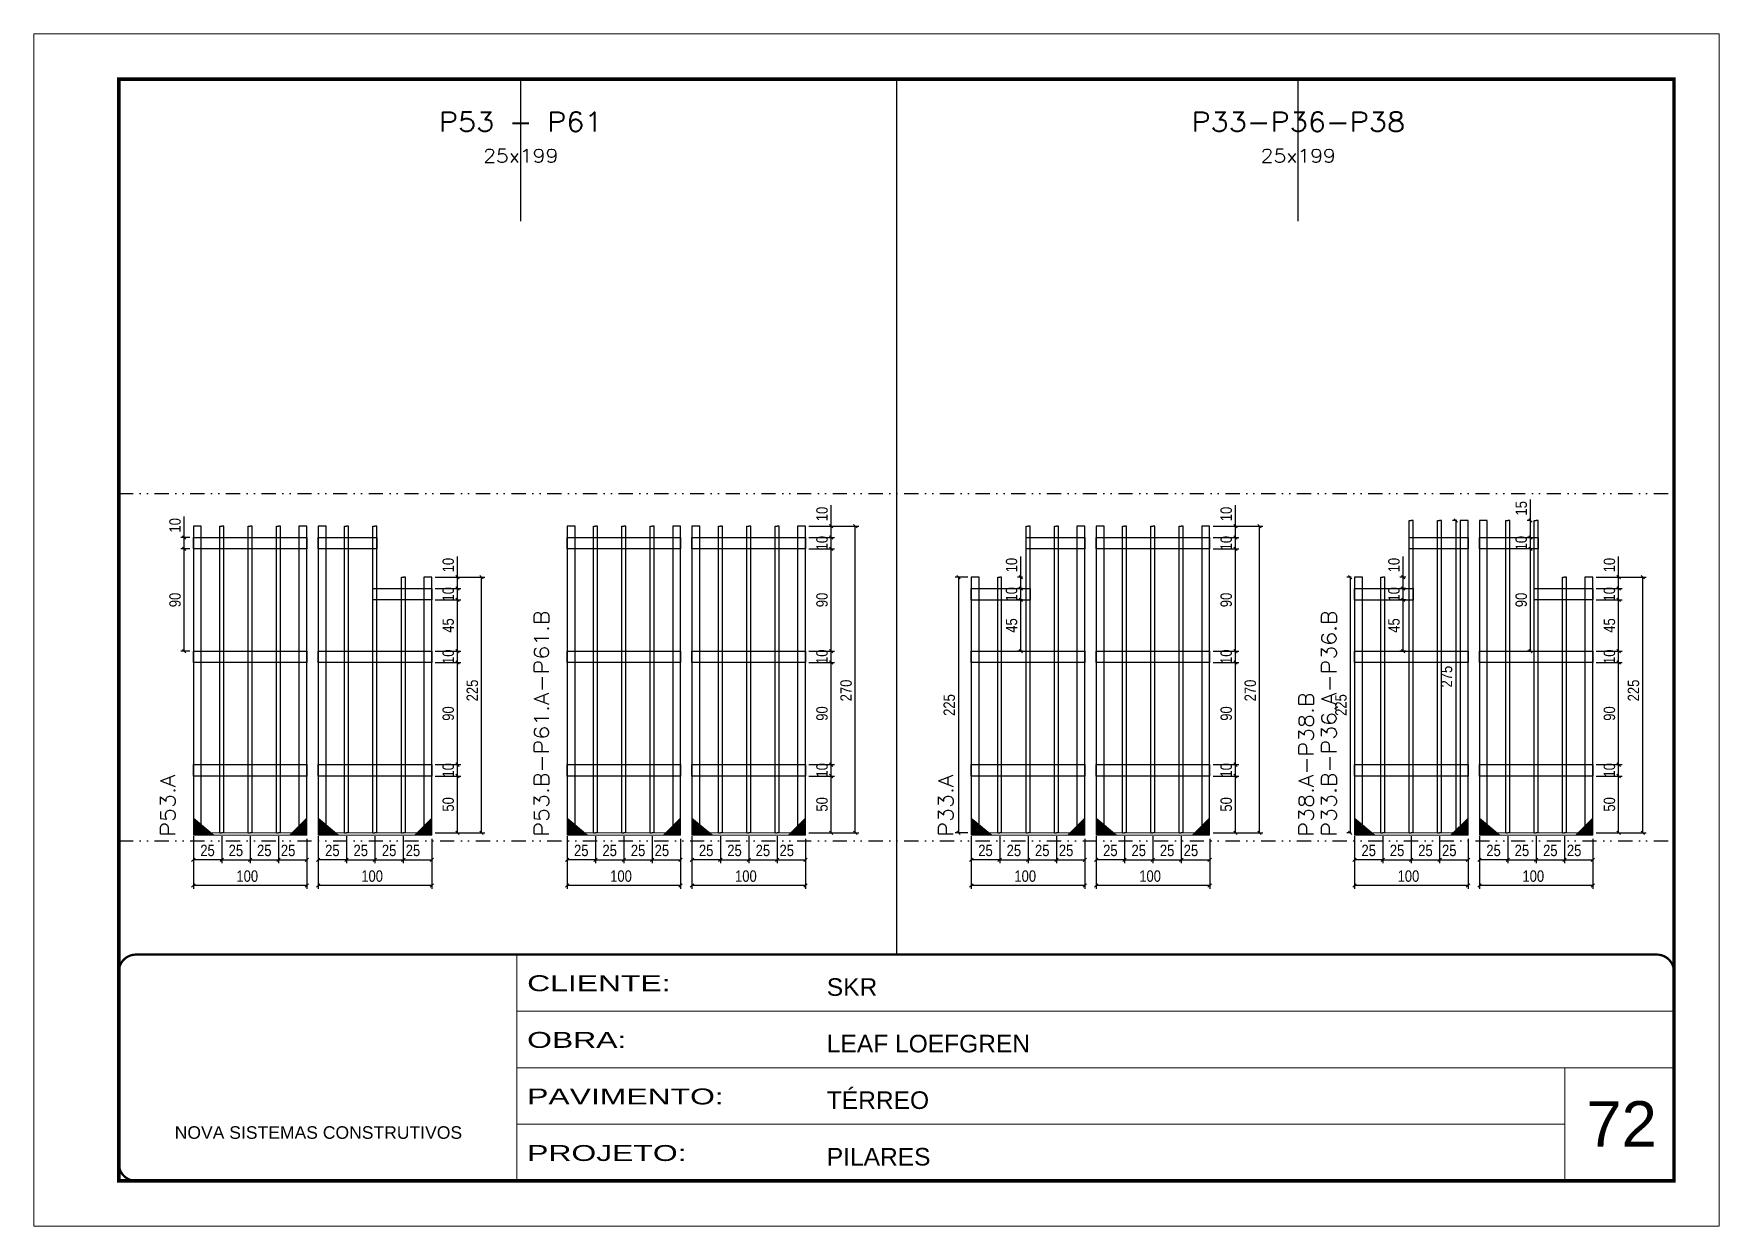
# Model space of a CAD drawing. Extents: x 14400 to 27878, y -21631 to 6985.
# Drawn here: x 19155 to 20640, y -13591 to -12541 of the extents above; entities that cross this region are included whole.
import ezdxf
from ezdxf.enums import TextEntityAlignment as Align

# ---------------------------------------------------------------- set-up
doc = ezdxf.new("R2010")
doc.units = 0
for name, pattern in [('CONTINUO', [0]), ('DASHED', [0.75, 0.5, -0.25]), ('DIVIDE2', [0.625, 0.25, -0.125, 0, -0.125, 0, -0.125]), ('HIDDEN', [0.375, 0.25, -0.125])]:
    doc.linetypes.add(name, pattern=pattern)
for name, color, linetype, lineweight in [('CARIMBO', 255, 'Continuous', 9), ('Folhas', 255, 'Continuous', 9), ('Madeira', 126, 'Continuous', 18), ('Sarr 2.2x7', 40, 'Continuous', 9), ('SARRAFO DE PRESSAO', 251, 'DASHED', 9), ('Texto Seção', 7, 'Continuous', 15)]:
    doc.layers.add(name, color=color, linetype=linetype, lineweight=lineweight)
for name, color, linetype in [('COTA', 241, 'Continuous'), ('Nível', 160, 'Continuous'), ('SARR_2.2x10', 60, 'Continuous'), ('SARR_3.5x7', 81, 'Continuous'), ('SARR_7x7', 40, 'Continuous'), ('Texto de Titulo', 7, 'Continuous'), ('Texto Qtd Sarr', 242, 'Continuous')]:
    doc.layers.add(name, color=color, linetype=linetype)
doc.styles.add('ARIAL', font='arial.ttf')
doc.styles.add('COTA TECNICA', font='techl___.ttf', dxfattribs={"height": 10})
doc.styles.add('REGUA-120', font='ROMANS.shx', dxfattribs={"height": 15})
doc.styles.add('ROMANS', font='romans.shx')
doc.styles.add('Tecnologia', font='')
doc.styles.get('Tecnologia').set_extended_font_data('Forgotten Futurist')
doc.dimstyles.new('PAINEL', dxfattribs={"dimtxt": 10, "dimasz": 3, "dimexe": 3, "dimexo": 3, "dimgap": 3, "dimtad": 1, "dimdec": 1, "dimzin": 12, "dimdsep": 46, "dimtxsty": 'COTA TECNICA', "dimblk1": 'OBLIQUE', "dimblk2": 'OBLIQUE', "dimsah": 1, "dimcen": 0.9, "dimclrd": 4, "dimclre": 4, "dimclrt": 240, "dimadec": 1, "dimazin": 3, "dimtfac": 1, "dimtdec": 1, "dimtmove": 0, "dimatfit": 3, "dimfxl": 1, "dimtolj": 1, "dimtzin": 12, "dimarcsym": 0})

msp = doc.modelspace()

# ---------------------------------------------------------------- texts
at = {"layer": 'CARIMBO', "style": 'ARIAL'}
msp.add_text('72', height=40, dxfattribs=at).set_placement((20522.83, -13520.91))
at = {"layer": 'Texto Seção', "style": 'REGUA-120', "width": 1.1}
for s, p in [('P53.B-P61.A-P61.B', (19608.9, -13247.88)), ('P33.B-P36.A-P36.B', (20302.59, -13247.88)), ('P38.A-P38.B', (20282.59, -13247.88)), ('P53.A', (19279.62, -13247.88)), ('P33.A', (19964.98, -13247.88))]:
    msp.add_text(s, height=13, rotation=90, dxfattribs=at).set_placement(p)

# ---------------------------------------------------------------- blocks, each defined once
blk = doc.blocks.new('9999999999')
at = {"color": 30, "linetype": 'CONTINUO'}
for p, q in [((98564.6, 34230.2), (98564.6, 34429.4)), ((98564.6, 34379.6), (99584, 34379.6)), ((98564.6, 34329.8), (99488, 34329.8)), ((99584, 34329.8), (99488, 34329.8)), ((99488, 34329.8), (99488, 34230.2)), ((98564.6, 34280), (99488, 34280))]:
    blk.add_line(p, q, dxfattribs=at)
at = {"color": 30, "linetype": 'CONTINUO', "const_width": 2}
blk.add_lwpolyline([(99584, 34230.2), (99584, 34414.4, 0.414214), (99569, 34429.4), (98229, 34429.4, 0.414214), (98214, 34414.4), (98214, 34245.2, 0.414214), (98229, 34230.2), (99584, 34230.2)], format="xyb", dxfattribs=at)
at = {"layer": 'Folhas'}
blk.add_lwpolyline([(98139, 34190.2), (99624, 34190.2), (99624, 35240.2), (98139, 35240.2)], close=True, dxfattribs=at)
at = {"layer": 'Folhas', "color": 30, "const_width": 3}
blk.add_lwpolyline([(98214, 34230.2), (99584, 34230.2), (99584, 35200.2), (98214, 35200.2)], close=True, dxfattribs=at)
at = {"color": 7, "linetype": 'Continuous', "ltscale": 5, "style": 'ARIAL'}
for s, height, p in [('SKR', 15.48, (98837.7, 34393.1)), ('LEAF LOEFGREN', 15.483, (98837.7, 34343.3)), ('TÉRREO', 15.48, (98837.7, 34293.5)), ('NOVA SISTEMAS CONSTRUTIVOS', 11.059, (98263.2, 34267.2)), ('PILARES', 15.48, (98837.7, 34243.7))]:
    blk.add_text(s, height=height, dxfattribs=at).set_placement(p)
at = {"layer": 'Folhas', "color": 7, "style": 'Tecnologia', "width": 1.5}
for s, p in [('CLIENTE:', (98573.7, 34397.2)), ('OBRA:', (98573.7, 34347.3)), ('PAVIMENTO:', (98573.7, 34297.5)), ('PROJETO:', (98573.7, 34247.7))]:
    blk.add_text(s, height=14, dxfattribs=at).set_placement(p)
blk = doc.blocks.new('_Oblique')
at = {"color": 0, "linetype": 'ByBlock', "lineweight": -2}
blk.add_line((-0.5, -0.5), (0.5, 0.5), dxfattribs=at)
blk = doc.blocks.new('*D2712')
at = {"layer": 'COTA', "color": 4, "lineweight": -2, "transparency": 16777216}
for p, q in [((19405.6, -13262.8), (19405.6, -13293.9)), ((19505.6, -13262.8), (19505.6, -13293.9)), ((19505.6, -13290.9), (19405.6, -13290.9))]:
    blk.add_line(p, q, dxfattribs=at)
at = {"layer": 'Defpoints', "color": 0, "transparency": 16777216}
for p in [(19405.6, -13259.8), (19505.6, -13259.8), (19405.6, -13290.9)]:
    blk.add_point(p, dxfattribs=at)
at = {"layer": 'COTA', "color": 4, "lineweight": -2, "transparency": 16777216, "xscale": 3, "yscale": 3, "zscale": 3, "rotation": 180}
blk.add_blockref('_Oblique', (19405.6, -13290.9), dxfattribs=at)
at = {"layer": 'COTA', "color": 4, "lineweight": -2, "transparency": 16777216, "xscale": 3, "yscale": 3, "zscale": 3}
blk.add_blockref('_Oblique', (19505.6, -13290.9), dxfattribs=at)
at = {"layer": 'COTA', "color": 240, "transparency": 16777216, "insert": (19453.1, -13282.8), "char_height": 10, "attachment_point": 5, "style": 'COTA TECNICA'}
blk.add_mtext('\\A1;100', dxfattribs=at)
blk = doc.blocks.new('*D2713')
at = {"layer": 'COTA', "color": 4, "lineweight": -2, "transparency": 16777216}
for p, q in [((19405.6, -13247.6), (19405.6, -13271.3)), ((19430.6, -13247.6), (19430.6, -13271.3)), ((19430.6, -13268.3), (19405.6, -13268.3))]:
    blk.add_line(p, q, dxfattribs=at)
at = {"layer": 'Defpoints', "color": 0, "transparency": 16777216}
for p in [(19405.6, -13244.6), (19430.6, -13244.6), (19405.6, -13268.3)]:
    blk.add_point(p, dxfattribs=at)
at = {"layer": 'COTA', "color": 4, "lineweight": -2, "transparency": 16777216, "xscale": 3, "yscale": 3, "zscale": 3, "rotation": 180}
blk.add_blockref('_Oblique', (19405.6, -13268.3), dxfattribs=at)
at = {"layer": 'COTA', "color": 4, "lineweight": -2, "transparency": 16777216, "xscale": 3, "yscale": 3, "zscale": 3}
blk.add_blockref('_Oblique', (19430.6, -13268.3), dxfattribs=at)
at = {"layer": 'COTA', "color": 240, "transparency": 16777216, "insert": (19418.1, -13260.2), "char_height": 10, "attachment_point": 5, "style": 'COTA TECNICA'}
blk.add_mtext('\\A1;25', dxfattribs=at)
blk = doc.blocks.new('*D2714')
at = {"layer": 'COTA', "color": 4, "lineweight": -2, "transparency": 16777216}
for p, q in [((19480.6, -13247.6), (19480.6, -13271.3)), ((19505.6, -13249.8), (19505.6, -13271.3)), ((19480.6, -13268.3), (19505.6, -13268.3))]:
    blk.add_line(p, q, dxfattribs=at)
at = {"layer": 'Defpoints', "color": 0, "transparency": 16777216}
for p in [(19480.6, -13244.6), (19505.6, -13246.8), (19505.6, -13268.3)]:
    blk.add_point(p, dxfattribs=at)
at = {"layer": 'COTA', "color": 4, "lineweight": -2, "transparency": 16777216, "xscale": 3, "yscale": 3, "zscale": 3, "rotation": 180}
blk.add_blockref('_Oblique', (19480.6, -13268.3), dxfattribs=at)
at = {"layer": 'COTA', "color": 4, "lineweight": -2, "transparency": 16777216, "xscale": 3, "yscale": 3, "zscale": 3}
blk.add_blockref('_Oblique', (19505.6, -13268.3), dxfattribs=at)
at = {"layer": 'COTA', "color": 240, "transparency": 16777216, "insert": (19489.1, -13260.2), "char_height": 10, "attachment_point": 5, "style": 'COTA TECNICA'}
blk.add_mtext('\\A1;25', dxfattribs=at)
blk = doc.blocks.new('*D2715')
at = {"layer": 'COTA', "color": 4, "lineweight": -2, "transparency": 16777216}
for p, q in [((19430.6, -13247.6), (19430.6, -13271.3)), ((19455.6, -13247.6), (19455.6, -13271.3)), ((19430.6, -13268.3), (19455.6, -13268.3))]:
    blk.add_line(p, q, dxfattribs=at)
at = {"layer": 'Defpoints', "color": 0, "transparency": 16777216}
for p in [(19430.6, -13244.6), (19455.6, -13244.6), (19455.6, -13268.3)]:
    blk.add_point(p, dxfattribs=at)
at = {"layer": 'COTA', "color": 4, "lineweight": -2, "transparency": 16777216, "xscale": 3, "yscale": 3, "zscale": 3, "rotation": 180}
blk.add_blockref('_Oblique', (19430.6, -13268.3), dxfattribs=at)
at = {"layer": 'COTA', "color": 4, "lineweight": -2, "transparency": 16777216, "xscale": 3, "yscale": 3, "zscale": 3}
blk.add_blockref('_Oblique', (19455.6, -13268.3), dxfattribs=at)
at = {"layer": 'COTA', "color": 240, "transparency": 16777216, "insert": (19443.1, -13260.2), "char_height": 10, "attachment_point": 5, "style": 'COTA TECNICA'}
blk.add_mtext('\\A1;25', dxfattribs=at)
blk = doc.blocks.new('*D2716')
at = {"layer": 'COTA', "color": 4, "lineweight": -2, "transparency": 16777216}
for p, q in [((19508.6, -13194.6), (19531.3, -13194.6)), ((19528.3, -13244.6), (19528.3, -13194.6)), ((19508.6, -13244.6), (19531.3, -13244.6))]:
    blk.add_line(p, q, dxfattribs=at)
at = {"layer": 'Defpoints', "color": 0, "transparency": 16777216}
for p in [(19505.6, -13194.6), (19528.3, -13194.6), (19505.6, -13244.6)]:
    blk.add_point(p, dxfattribs=at)
at = {"layer": 'COTA', "color": 4, "lineweight": -2, "transparency": 16777216, "xscale": 3, "yscale": 3, "zscale": 3}
for p, rotation in [((19528.3, -13194.6), 90), ((19528.3, -13244.6), 270)]:
    blk.add_blockref('_Oblique', p, dxfattribs=dict(at, rotation=rotation))
at = {"layer": 'COTA', "color": 240, "transparency": 16777216, "insert": (19520.2, -13219.6), "char_height": 10, "attachment_point": 5, "rotation": 90, "style": 'COTA TECNICA'}
blk.add_mtext('\\A1;50', dxfattribs=at)
blk = doc.blocks.new('*D2717')
at = {"layer": 'COTA', "color": 4, "lineweight": -2, "transparency": 16777216}
for p, q in [((19455.6, -13247.6), (19455.6, -13271.3)), ((19480.6, -13247.6), (19480.6, -13271.3)), ((19455.6, -13268.3), (19480.6, -13268.3))]:
    blk.add_line(p, q, dxfattribs=at)
at = {"layer": 'Defpoints', "color": 0, "transparency": 16777216}
for p in [(19455.6, -13244.6), (19480.6, -13244.6), (19480.6, -13268.3)]:
    blk.add_point(p, dxfattribs=at)
at = {"layer": 'COTA', "color": 4, "lineweight": -2, "transparency": 16777216, "xscale": 3, "yscale": 3, "zscale": 3, "rotation": 180}
blk.add_blockref('_Oblique', (19455.6, -13268.3), dxfattribs=at)
at = {"layer": 'COTA', "color": 4, "lineweight": -2, "transparency": 16777216, "xscale": 3, "yscale": 3, "zscale": 3}
blk.add_blockref('_Oblique', (19480.6, -13268.3), dxfattribs=at)
at = {"layer": 'COTA', "color": 240, "transparency": 16777216, "insert": (19468.1, -13260.2), "char_height": 10, "attachment_point": 5, "style": 'COTA TECNICA'}
blk.add_mtext('\\A1;25', dxfattribs=at)
blk = doc.blocks.new('*D2718')
at = {"layer": 'COTA', "color": 4, "lineweight": -2, "transparency": 16777216}
for p, q in [((19508.6, -13184.6), (19531.3, -13184.6)), ((19528.3, -13194.6), (19528.3, -13184.6)), ((19508.6, -13194.6), (19531.3, -13194.6))]:
    blk.add_line(p, q, dxfattribs=at)
at = {"layer": 'Defpoints', "color": 0, "transparency": 16777216}
for p in [(19505.6, -13184.6), (19528.3, -13184.6), (19505.6, -13194.6)]:
    blk.add_point(p, dxfattribs=at)
at = {"layer": 'COTA', "color": 4, "lineweight": -2, "transparency": 16777216, "xscale": 3, "yscale": 3, "zscale": 3}
for p, rotation in [((19528.3, -13184.6), 90), ((19528.3, -13194.6), 270)]:
    blk.add_blockref('_Oblique', p, dxfattribs=dict(at, rotation=rotation))
at = {"layer": 'COTA', "color": 240, "transparency": 16777216, "insert": (19520.2, -13189.6), "char_height": 10, "attachment_point": 5, "rotation": 90, "style": 'COTA TECNICA'}
blk.add_mtext('\\A1;10', dxfattribs=at)
blk = doc.blocks.new('*D2719')
at = {"layer": 'COTA', "color": 4, "lineweight": -2, "transparency": 16777216}
for p, q in [((19508.6, -13094.6), (19531.3, -13094.6)), ((19528.3, -13184.6), (19528.3, -13094.6)), ((19508.6, -13184.6), (19531.3, -13184.6))]:
    blk.add_line(p, q, dxfattribs=at)
at = {"layer": 'Defpoints', "color": 0, "transparency": 16777216}
for p in [(19505.6, -13094.6), (19528.3, -13094.6), (19505.6, -13184.6)]:
    blk.add_point(p, dxfattribs=at)
at = {"layer": 'COTA', "color": 4, "lineweight": -2, "transparency": 16777216, "xscale": 3, "yscale": 3, "zscale": 3}
for p, rotation in [((19528.3, -13094.6), 90), ((19528.3, -13184.6), 270)]:
    blk.add_blockref('_Oblique', p, dxfattribs=dict(at, rotation=rotation))
at = {"layer": 'COTA', "color": 240, "transparency": 16777216, "insert": (19520.2, -13139.6), "char_height": 10, "attachment_point": 5, "rotation": 90, "style": 'COTA TECNICA'}
blk.add_mtext('\\A1;90', dxfattribs=at)
blk = doc.blocks.new('*D2720')
at = {"layer": 'COTA', "color": 4, "lineweight": -2, "transparency": 16777216}
for p, q in [((19508.6, -13084.6), (19531.3, -13084.6)), ((19508.6, -13094.6), (19531.3, -13094.6)), ((19528.3, -13094.6), (19528.3, -13084.6))]:
    blk.add_line(p, q, dxfattribs=at)
at = {"layer": 'Defpoints', "color": 0, "transparency": 16777216}
for p in [(19505.6, -13084.6), (19505.6, -13094.6), (19528.3, -13084.6)]:
    blk.add_point(p, dxfattribs=at)
at = {"layer": 'COTA', "color": 4, "lineweight": -2, "transparency": 16777216, "xscale": 3, "yscale": 3, "zscale": 3}
for p, rotation in [((19528.3, -13084.6), 90), ((19528.3, -13094.6), 270)]:
    blk.add_blockref('_Oblique', p, dxfattribs=dict(at, rotation=rotation))
at = {"layer": 'COTA', "color": 240, "transparency": 16777216, "insert": (19520.2, -13089.6), "char_height": 10, "attachment_point": 5, "rotation": 90, "style": 'COTA TECNICA'}
blk.add_mtext('\\A1;10', dxfattribs=at)
blk = doc.blocks.new('*D2723')
at = {"layer": 'COTA', "color": 4, "lineweight": -2, "transparency": 16777216}
for p, q in [((19508.6, -13019.6), (19552.5, -13019.6)), ((19549.5, -13244.6), (19549.5, -13019.6)), ((19508.6, -13244.6), (19552.5, -13244.6))]:
    blk.add_line(p, q, dxfattribs=at)
at = {"layer": 'Defpoints', "color": 0, "transparency": 16777216}
for p in [(19505.6, -13019.6), (19549.5, -13019.6), (19505.6, -13244.6)]:
    blk.add_point(p, dxfattribs=at)
at = {"layer": 'COTA', "color": 4, "lineweight": -2, "transparency": 16777216, "xscale": 3, "yscale": 3, "zscale": 3}
for p, rotation in [((19549.5, -13019.6), 90), ((19549.5, -13244.6), 270)]:
    blk.add_blockref('_Oblique', p, dxfattribs=dict(at, rotation=rotation))
at = {"layer": 'COTA', "color": 240, "transparency": 16777216, "insert": (19541.4, -13119.3), "char_height": 10, "attachment_point": 5, "rotation": 90, "style": 'COTA TECNICA'}
blk.add_mtext('\\A1;225', dxfattribs=at)
blk = doc.blocks.new('*D2724')
at = {"layer": 'COTA', "color": 4, "lineweight": -2, "transparency": 16777216}
for p, q in [((19295.6, -13262.8), (19295.6, -13293.9)), ((19395.6, -13262.8), (19395.6, -13293.9)), ((19395.6, -13290.9), (19295.6, -13290.9))]:
    blk.add_line(p, q, dxfattribs=at)
at = {"layer": 'Defpoints', "color": 0, "transparency": 16777216}
for p in [(19295.6, -13259.8), (19395.6, -13259.8), (19295.6, -13290.9)]:
    blk.add_point(p, dxfattribs=at)
at = {"layer": 'COTA', "color": 4, "lineweight": -2, "transparency": 16777216, "xscale": 3, "yscale": 3, "zscale": 3, "rotation": 180}
blk.add_blockref('_Oblique', (19295.6, -13290.9), dxfattribs=at)
at = {"layer": 'COTA', "color": 4, "lineweight": -2, "transparency": 16777216, "xscale": 3, "yscale": 3, "zscale": 3}
blk.add_blockref('_Oblique', (19395.6, -13290.9), dxfattribs=at)
at = {"layer": 'COTA', "color": 240, "transparency": 16777216, "insert": (19343.1, -13282.8), "char_height": 10, "attachment_point": 5, "style": 'COTA TECNICA'}
blk.add_mtext('\\A1;100', dxfattribs=at)
blk = doc.blocks.new('*D2725')
at = {"layer": 'COTA', "color": 4, "lineweight": -2, "transparency": 16777216}
for p, q in [((19295.6, -13247.6), (19295.6, -13271.3)), ((19320.6, -13247.6), (19320.6, -13271.3)), ((19320.6, -13268.3), (19295.6, -13268.3))]:
    blk.add_line(p, q, dxfattribs=at)
at = {"layer": 'Defpoints', "color": 0, "transparency": 16777216}
for p in [(19295.6, -13244.6), (19320.6, -13244.6), (19295.6, -13268.3)]:
    blk.add_point(p, dxfattribs=at)
at = {"layer": 'COTA', "color": 4, "lineweight": -2, "transparency": 16777216, "xscale": 3, "yscale": 3, "zscale": 3, "rotation": 180}
blk.add_blockref('_Oblique', (19295.6, -13268.3), dxfattribs=at)
at = {"layer": 'COTA', "color": 4, "lineweight": -2, "transparency": 16777216, "xscale": 3, "yscale": 3, "zscale": 3}
blk.add_blockref('_Oblique', (19320.6, -13268.3), dxfattribs=at)
at = {"layer": 'COTA', "color": 240, "transparency": 16777216, "insert": (19308.1, -13260.2), "char_height": 10, "attachment_point": 5, "style": 'COTA TECNICA'}
blk.add_mtext('\\A1;25', dxfattribs=at)
blk = doc.blocks.new('*D2726')
at = {"layer": 'COTA', "color": 4, "lineweight": -2, "transparency": 16777216}
for p, q in [((19370.6, -13247.6), (19370.6, -13271.3)), ((19395.6, -13249.8), (19395.6, -13271.3)), ((19370.6, -13268.3), (19395.6, -13268.3))]:
    blk.add_line(p, q, dxfattribs=at)
at = {"layer": 'Defpoints', "color": 0, "transparency": 16777216}
for p in [(19370.6, -13244.6), (19395.6, -13246.8), (19395.6, -13268.3)]:
    blk.add_point(p, dxfattribs=at)
at = {"layer": 'COTA', "color": 4, "lineweight": -2, "transparency": 16777216, "xscale": 3, "yscale": 3, "zscale": 3, "rotation": 180}
blk.add_blockref('_Oblique', (19370.6, -13268.3), dxfattribs=at)
at = {"layer": 'COTA', "color": 4, "lineweight": -2, "transparency": 16777216, "xscale": 3, "yscale": 3, "zscale": 3}
blk.add_blockref('_Oblique', (19395.6, -13268.3), dxfattribs=at)
at = {"layer": 'COTA', "color": 240, "transparency": 16777216, "insert": (19379.1, -13260.2), "char_height": 10, "attachment_point": 5, "style": 'COTA TECNICA'}
blk.add_mtext('\\A1;25', dxfattribs=at)
blk = doc.blocks.new('*D2727')
at = {"layer": 'COTA', "color": 4, "lineweight": -2, "transparency": 16777216}
for p, q in [((19320.6, -13247.6), (19320.6, -13271.3)), ((19345.6, -13247.6), (19345.6, -13271.3)), ((19320.6, -13268.3), (19345.6, -13268.3))]:
    blk.add_line(p, q, dxfattribs=at)
at = {"layer": 'Defpoints', "color": 0, "transparency": 16777216}
for p in [(19320.6, -13244.6), (19345.6, -13244.6), (19345.6, -13268.3)]:
    blk.add_point(p, dxfattribs=at)
at = {"layer": 'COTA', "color": 4, "lineweight": -2, "transparency": 16777216, "xscale": 3, "yscale": 3, "zscale": 3, "rotation": 180}
blk.add_blockref('_Oblique', (19320.6, -13268.3), dxfattribs=at)
at = {"layer": 'COTA', "color": 4, "lineweight": -2, "transparency": 16777216, "xscale": 3, "yscale": 3, "zscale": 3}
blk.add_blockref('_Oblique', (19345.6, -13268.3), dxfattribs=at)
at = {"layer": 'COTA', "color": 240, "transparency": 16777216, "insert": (19333.1, -13260.2), "char_height": 10, "attachment_point": 5, "style": 'COTA TECNICA'}
blk.add_mtext('\\A1;25', dxfattribs=at)
blk = doc.blocks.new('*D2728')
at = {"layer": 'COTA', "color": 4, "lineweight": -2, "transparency": 16777216}
for p, q in [((19345.6, -13247.6), (19345.6, -13271.3)), ((19370.6, -13247.6), (19370.6, -13271.3)), ((19345.6, -13268.3), (19370.6, -13268.3))]:
    blk.add_line(p, q, dxfattribs=at)
at = {"layer": 'Defpoints', "color": 0, "transparency": 16777216}
for p in [(19345.6, -13244.6), (19370.6, -13244.6), (19370.6, -13268.3)]:
    blk.add_point(p, dxfattribs=at)
at = {"layer": 'COTA', "color": 4, "lineweight": -2, "transparency": 16777216, "xscale": 3, "yscale": 3, "zscale": 3, "rotation": 180}
blk.add_blockref('_Oblique', (19345.6, -13268.3), dxfattribs=at)
at = {"layer": 'COTA', "color": 4, "lineweight": -2, "transparency": 16777216, "xscale": 3, "yscale": 3, "zscale": 3}
blk.add_blockref('_Oblique', (19370.6, -13268.3), dxfattribs=at)
at = {"layer": 'COTA', "color": 240, "transparency": 16777216, "insert": (19358.1, -13260.2), "char_height": 10, "attachment_point": 5, "style": 'COTA TECNICA'}
blk.add_mtext('\\A1;25', dxfattribs=at)
blk = doc.blocks.new('titulo1')
at = {"layer": 'Defpoints', "color": 252, "linetype": 'HIDDEN', "ltscale": 2}
blk.add_line((0, 0), (0, 125), dxfattribs=at)
at = {"layer": 'Defpoints', "style": 'ROMANS', "oblique": 15}
blk.add_attdef('FOLHA', text='', height=10, dxfattribs=at).set_placement((0, 15.6), align=Align.MIDDLE_CENTER)
at = {"layer": 'Texto Qtd Sarr', "color": 3, "style": 'ROMANS', "oblique": 15}
for tag, height, p in [('TITULO', 17, (0, 71.4)), ('SEÇÃO', 12, (0, 41.5))]:
    blk.add_attdef(tag, text='', height=height, dxfattribs=at).set_placement(p, align=Align.MIDDLE_CENTER)
blk = doc.blocks.new('*D2734')
at = {"layer": 'COTA', "color": 4, "lineweight": -2, "transparency": 16777216}
for p, q in [((19734.9, -13262.8), (19734.9, -13293.9)), ((19834.9, -13262.8), (19834.9, -13293.9)), ((19834.9, -13290.9), (19734.9, -13290.9))]:
    blk.add_line(p, q, dxfattribs=at)
at = {"layer": 'Defpoints', "color": 0, "transparency": 16777216}
for p in [(19734.9, -13259.8), (19834.9, -13259.8), (19734.9, -13290.9)]:
    blk.add_point(p, dxfattribs=at)
at = {"layer": 'COTA', "color": 4, "lineweight": -2, "transparency": 16777216, "xscale": 3, "yscale": 3, "zscale": 3, "rotation": 180}
blk.add_blockref('_Oblique', (19734.9, -13290.9), dxfattribs=at)
at = {"layer": 'COTA', "color": 4, "lineweight": -2, "transparency": 16777216, "xscale": 3, "yscale": 3, "zscale": 3}
blk.add_blockref('_Oblique', (19834.9, -13290.9), dxfattribs=at)
at = {"layer": 'COTA', "color": 240, "transparency": 16777216, "insert": (19782.4, -13282.8), "char_height": 10, "attachment_point": 5, "style": 'COTA TECNICA'}
blk.add_mtext('\\A1;100', dxfattribs=at)
blk = doc.blocks.new('*D2735')
at = {"layer": 'COTA', "color": 4, "lineweight": -2, "transparency": 16777216}
for p, q in [((19734.9, -13247.6), (19734.9, -13271.3)), ((19759.9, -13247.6), (19759.9, -13271.3)), ((19759.9, -13268.3), (19734.9, -13268.3))]:
    blk.add_line(p, q, dxfattribs=at)
at = {"layer": 'Defpoints', "color": 0, "transparency": 16777216}
for p in [(19734.9, -13244.6), (19759.9, -13244.6), (19734.9, -13268.3)]:
    blk.add_point(p, dxfattribs=at)
at = {"layer": 'COTA', "color": 4, "lineweight": -2, "transparency": 16777216, "xscale": 3, "yscale": 3, "zscale": 3, "rotation": 180}
blk.add_blockref('_Oblique', (19734.9, -13268.3), dxfattribs=at)
at = {"layer": 'COTA', "color": 4, "lineweight": -2, "transparency": 16777216, "xscale": 3, "yscale": 3, "zscale": 3}
blk.add_blockref('_Oblique', (19759.9, -13268.3), dxfattribs=at)
at = {"layer": 'COTA', "color": 240, "transparency": 16777216, "insert": (19747.4, -13260.2), "char_height": 10, "attachment_point": 5, "style": 'COTA TECNICA'}
blk.add_mtext('\\A1;25', dxfattribs=at)
blk = doc.blocks.new('*D2736')
at = {"layer": 'COTA', "color": 4, "lineweight": -2, "transparency": 16777216}
for p, q in [((19809.9, -13247.6), (19809.9, -13271.3)), ((19834.9, -13249.8), (19834.9, -13271.3)), ((19809.9, -13268.3), (19834.9, -13268.3))]:
    blk.add_line(p, q, dxfattribs=at)
at = {"layer": 'Defpoints', "color": 0, "transparency": 16777216}
for p in [(19809.9, -13244.6), (19834.9, -13246.8), (19834.9, -13268.3)]:
    blk.add_point(p, dxfattribs=at)
at = {"layer": 'COTA', "color": 4, "lineweight": -2, "transparency": 16777216, "xscale": 3, "yscale": 3, "zscale": 3, "rotation": 180}
blk.add_blockref('_Oblique', (19809.9, -13268.3), dxfattribs=at)
at = {"layer": 'COTA', "color": 4, "lineweight": -2, "transparency": 16777216, "xscale": 3, "yscale": 3, "zscale": 3}
blk.add_blockref('_Oblique', (19834.9, -13268.3), dxfattribs=at)
at = {"layer": 'COTA', "color": 240, "transparency": 16777216, "insert": (19818.4, -13260.2), "char_height": 10, "attachment_point": 5, "style": 'COTA TECNICA'}
blk.add_mtext('\\A1;25', dxfattribs=at)
blk = doc.blocks.new('*D2737')
at = {"layer": 'COTA', "color": 4, "lineweight": -2, "transparency": 16777216}
for p, q in [((19759.9, -13247.6), (19759.9, -13271.3)), ((19784.9, -13247.6), (19784.9, -13271.3)), ((19759.9, -13268.3), (19784.9, -13268.3))]:
    blk.add_line(p, q, dxfattribs=at)
at = {"layer": 'Defpoints', "color": 0, "transparency": 16777216}
for p in [(19759.9, -13244.6), (19784.9, -13244.6), (19784.9, -13268.3)]:
    blk.add_point(p, dxfattribs=at)
at = {"layer": 'COTA', "color": 4, "lineweight": -2, "transparency": 16777216, "xscale": 3, "yscale": 3, "zscale": 3, "rotation": 180}
blk.add_blockref('_Oblique', (19759.9, -13268.3), dxfattribs=at)
at = {"layer": 'COTA', "color": 4, "lineweight": -2, "transparency": 16777216, "xscale": 3, "yscale": 3, "zscale": 3}
blk.add_blockref('_Oblique', (19784.9, -13268.3), dxfattribs=at)
at = {"layer": 'COTA', "color": 240, "transparency": 16777216, "insert": (19772.4, -13260.2), "char_height": 10, "attachment_point": 5, "style": 'COTA TECNICA'}
blk.add_mtext('\\A1;25', dxfattribs=at)
blk = doc.blocks.new('*D2738')
at = {"layer": 'COTA', "color": 4, "lineweight": -2, "transparency": 16777216}
for p, q in [((19837.9, -13194.6), (19860.6, -13194.6)), ((19857.6, -13244.6), (19857.6, -13194.6)), ((19837.9, -13244.6), (19860.6, -13244.6))]:
    blk.add_line(p, q, dxfattribs=at)
at = {"layer": 'Defpoints', "color": 0, "transparency": 16777216}
for p in [(19834.9, -13194.6), (19857.6, -13194.6), (19834.9, -13244.6)]:
    blk.add_point(p, dxfattribs=at)
at = {"layer": 'COTA', "color": 4, "lineweight": -2, "transparency": 16777216, "xscale": 3, "yscale": 3, "zscale": 3}
for p, rotation in [((19857.6, -13194.6), 90), ((19857.6, -13244.6), 270)]:
    blk.add_blockref('_Oblique', p, dxfattribs=dict(at, rotation=rotation))
at = {"layer": 'COTA', "color": 240, "transparency": 16777216, "insert": (19849.5, -13219.6), "char_height": 10, "attachment_point": 5, "rotation": 90, "style": 'COTA TECNICA'}
blk.add_mtext('\\A1;50', dxfattribs=at)
blk = doc.blocks.new('*D2739')
at = {"layer": 'COTA', "color": 4, "lineweight": -2, "transparency": 16777216}
for p, q in [((19784.9, -13247.6), (19784.9, -13271.3)), ((19809.9, -13247.6), (19809.9, -13271.3)), ((19784.9, -13268.3), (19809.9, -13268.3))]:
    blk.add_line(p, q, dxfattribs=at)
at = {"layer": 'Defpoints', "color": 0, "transparency": 16777216}
for p in [(19784.9, -13244.6), (19809.9, -13244.6), (19809.9, -13268.3)]:
    blk.add_point(p, dxfattribs=at)
at = {"layer": 'COTA', "color": 4, "lineweight": -2, "transparency": 16777216, "xscale": 3, "yscale": 3, "zscale": 3, "rotation": 180}
blk.add_blockref('_Oblique', (19784.9, -13268.3), dxfattribs=at)
at = {"layer": 'COTA', "color": 4, "lineweight": -2, "transparency": 16777216, "xscale": 3, "yscale": 3, "zscale": 3}
blk.add_blockref('_Oblique', (19809.9, -13268.3), dxfattribs=at)
at = {"layer": 'COTA', "color": 240, "transparency": 16777216, "insert": (19797.4, -13260.2), "char_height": 10, "attachment_point": 5, "style": 'COTA TECNICA'}
blk.add_mtext('\\A1;25', dxfattribs=at)
blk = doc.blocks.new('*D2740')
at = {"layer": 'COTA', "color": 4, "lineweight": -2, "transparency": 16777216}
for p, q in [((19837.9, -13184.6), (19860.6, -13184.6)), ((19857.6, -13194.6), (19857.6, -13184.6)), ((19837.9, -13194.6), (19860.6, -13194.6))]:
    blk.add_line(p, q, dxfattribs=at)
at = {"layer": 'Defpoints', "color": 0, "transparency": 16777216}
for p in [(19834.9, -13184.6), (19857.6, -13184.6), (19834.9, -13194.6)]:
    blk.add_point(p, dxfattribs=at)
at = {"layer": 'COTA', "color": 4, "lineweight": -2, "transparency": 16777216, "xscale": 3, "yscale": 3, "zscale": 3}
for p, rotation in [((19857.6, -13184.6), 90), ((19857.6, -13194.6), 270)]:
    blk.add_blockref('_Oblique', p, dxfattribs=dict(at, rotation=rotation))
at = {"layer": 'COTA', "color": 240, "transparency": 16777216, "insert": (19849.5, -13189.6), "char_height": 10, "attachment_point": 5, "rotation": 90, "style": 'COTA TECNICA'}
blk.add_mtext('\\A1;10', dxfattribs=at)
blk = doc.blocks.new('*D2741')
at = {"layer": 'COTA', "color": 4, "lineweight": -2, "transparency": 16777216}
for p, q in [((19837.9, -13094.6), (19860.6, -13094.6)), ((19857.6, -13184.6), (19857.6, -13094.6)), ((19837.9, -13184.6), (19860.6, -13184.6))]:
    blk.add_line(p, q, dxfattribs=at)
at = {"layer": 'Defpoints', "color": 0, "transparency": 16777216}
for p in [(19834.9, -13094.6), (19857.6, -13094.6), (19834.9, -13184.6)]:
    blk.add_point(p, dxfattribs=at)
at = {"layer": 'COTA', "color": 4, "lineweight": -2, "transparency": 16777216, "xscale": 3, "yscale": 3, "zscale": 3}
for p, rotation in [((19857.6, -13094.6), 90), ((19857.6, -13184.6), 270)]:
    blk.add_blockref('_Oblique', p, dxfattribs=dict(at, rotation=rotation))
at = {"layer": 'COTA', "color": 240, "transparency": 16777216, "insert": (19849.5, -13139.6), "char_height": 10, "attachment_point": 5, "rotation": 90, "style": 'COTA TECNICA'}
blk.add_mtext('\\A1;90', dxfattribs=at)
blk = doc.blocks.new('*D2742')
at = {"layer": 'COTA', "color": 4, "lineweight": -2, "transparency": 16777216}
for p, q in [((19837.9, -13084.6), (19860.6, -13084.6)), ((19837.9, -13094.6), (19860.6, -13094.6)), ((19857.6, -13094.6), (19857.6, -13084.6))]:
    blk.add_line(p, q, dxfattribs=at)
at = {"layer": 'Defpoints', "color": 0, "transparency": 16777216}
for p in [(19834.9, -13084.6), (19834.9, -13094.6), (19857.6, -13084.6)]:
    blk.add_point(p, dxfattribs=at)
at = {"layer": 'COTA', "color": 4, "lineweight": -2, "transparency": 16777216, "xscale": 3, "yscale": 3, "zscale": 3}
for p, rotation in [((19857.6, -13084.6), 90), ((19857.6, -13094.6), 270)]:
    blk.add_blockref('_Oblique', p, dxfattribs=dict(at, rotation=rotation))
at = {"layer": 'COTA', "color": 240, "transparency": 16777216, "insert": (19849.5, -13089.6), "char_height": 10, "attachment_point": 5, "rotation": 90, "style": 'COTA TECNICA'}
blk.add_mtext('\\A1;10', dxfattribs=at)
blk = doc.blocks.new('*D2743')
at = {"layer": 'COTA', "color": 4, "lineweight": -2, "transparency": 16777216}
for p, q in [((19837.9, -12994.6), (19860.6, -12994.6)), ((19857.6, -13084.6), (19857.6, -12994.6)), ((19837.9, -13084.6), (19860.6, -13084.6))]:
    blk.add_line(p, q, dxfattribs=at)
at = {"layer": 'Defpoints', "color": 0, "transparency": 16777216}
for p in [(19834.9, -12994.6), (19857.6, -12994.6), (19834.9, -13084.6)]:
    blk.add_point(p, dxfattribs=at)
at = {"layer": 'COTA', "color": 4, "lineweight": -2, "transparency": 16777216, "xscale": 3, "yscale": 3, "zscale": 3}
for p, rotation in [((19857.6, -12994.6), 90), ((19857.6, -13084.6), 270)]:
    blk.add_blockref('_Oblique', p, dxfattribs=dict(at, rotation=rotation))
at = {"layer": 'COTA', "color": 240, "transparency": 16777216, "insert": (19849.5, -13039.6), "char_height": 10, "attachment_point": 5, "rotation": 90, "style": 'COTA TECNICA'}
blk.add_mtext('\\A1;90', dxfattribs=at)
blk = doc.blocks.new('*D2744')
at = {"layer": 'COTA', "color": 4, "lineweight": -2, "transparency": 16777216}
for p, q in [((19837.9, -12984.6), (19860.6, -12984.6)), ((19857.6, -12994.6), (19857.6, -12984.6)), ((19837.9, -12994.6), (19860.6, -12994.6))]:
    blk.add_line(p, q, dxfattribs=at)
at = {"layer": 'Defpoints', "color": 0, "transparency": 16777216}
for p in [(19834.9, -12984.6), (19857.6, -12984.6), (19834.9, -12994.6)]:
    blk.add_point(p, dxfattribs=at)
at = {"layer": 'COTA', "color": 4, "lineweight": -2, "transparency": 16777216, "xscale": 3, "yscale": 3, "zscale": 3}
for p, rotation in [((19857.6, -12984.6), 90), ((19857.6, -12994.6), 270)]:
    blk.add_blockref('_Oblique', p, dxfattribs=dict(at, rotation=rotation))
at = {"layer": 'COTA', "color": 240, "transparency": 16777216, "insert": (19849.5, -12989.6), "char_height": 10, "attachment_point": 5, "rotation": 90, "style": 'COTA TECNICA'}
blk.add_mtext('\\A1;10', dxfattribs=at)
blk = doc.blocks.new('*D2745')
at = {"layer": 'COTA', "color": 4, "lineweight": -2, "transparency": 16777216}
for p, q in [((19837.9, -12974.6), (19881.8, -12974.6)), ((19878.8, -13244.6), (19878.8, -12974.6)), ((19837.9, -13244.6), (19881.8, -13244.6))]:
    blk.add_line(p, q, dxfattribs=at)
at = {"layer": 'Defpoints', "color": 0, "transparency": 16777216}
for p in [(19834.9, -12974.6), (19878.8, -12974.6), (19834.9, -13244.6)]:
    blk.add_point(p, dxfattribs=at)
at = {"layer": 'COTA', "color": 4, "lineweight": -2, "transparency": 16777216, "xscale": 3, "yscale": 3, "zscale": 3}
for p, rotation in [((19878.8, -12974.6), 90), ((19878.8, -13244.6), 270)]:
    blk.add_blockref('_Oblique', p, dxfattribs=dict(at, rotation=rotation))
at = {"layer": 'COTA', "color": 240, "transparency": 16777216, "insert": (19870.7, -13119.3), "char_height": 10, "attachment_point": 5, "rotation": 90, "style": 'COTA TECNICA'}
blk.add_mtext('\\A1;270', dxfattribs=at)
blk = doc.blocks.new('*D2729')
at = {"layer": 'COTA', "color": 4, "lineweight": -2, "transparency": 16777216}
for p, q in [((19624.9, -13262.8), (19624.9, -13293.9)), ((19724.9, -13262.8), (19724.9, -13293.9)), ((19724.9, -13290.9), (19624.9, -13290.9))]:
    blk.add_line(p, q, dxfattribs=at)
at = {"layer": 'Defpoints', "color": 0, "transparency": 16777216}
for p in [(19624.9, -13259.8), (19724.9, -13259.8), (19624.9, -13290.9)]:
    blk.add_point(p, dxfattribs=at)
at = {"layer": 'COTA', "color": 4, "lineweight": -2, "transparency": 16777216, "xscale": 3, "yscale": 3, "zscale": 3, "rotation": 180}
blk.add_blockref('_Oblique', (19624.9, -13290.9), dxfattribs=at)
at = {"layer": 'COTA', "color": 4, "lineweight": -2, "transparency": 16777216, "xscale": 3, "yscale": 3, "zscale": 3}
blk.add_blockref('_Oblique', (19724.9, -13290.9), dxfattribs=at)
at = {"layer": 'COTA', "color": 240, "transparency": 16777216, "insert": (19672.4, -13282.8), "char_height": 10, "attachment_point": 5, "style": 'COTA TECNICA'}
blk.add_mtext('\\A1;100', dxfattribs=at)
blk = doc.blocks.new('*D2730')
at = {"layer": 'COTA', "color": 4, "lineweight": -2, "transparency": 16777216}
for p, q in [((19624.9, -13247.6), (19624.9, -13271.3)), ((19649.9, -13247.6), (19649.9, -13271.3)), ((19649.9, -13268.3), (19624.9, -13268.3))]:
    blk.add_line(p, q, dxfattribs=at)
at = {"layer": 'Defpoints', "color": 0, "transparency": 16777216}
for p in [(19624.9, -13244.6), (19649.9, -13244.6), (19624.9, -13268.3)]:
    blk.add_point(p, dxfattribs=at)
at = {"layer": 'COTA', "color": 4, "lineweight": -2, "transparency": 16777216, "xscale": 3, "yscale": 3, "zscale": 3, "rotation": 180}
blk.add_blockref('_Oblique', (19624.9, -13268.3), dxfattribs=at)
at = {"layer": 'COTA', "color": 4, "lineweight": -2, "transparency": 16777216, "xscale": 3, "yscale": 3, "zscale": 3}
blk.add_blockref('_Oblique', (19649.9, -13268.3), dxfattribs=at)
at = {"layer": 'COTA', "color": 240, "transparency": 16777216, "insert": (19637.4, -13260.2), "char_height": 10, "attachment_point": 5, "style": 'COTA TECNICA'}
blk.add_mtext('\\A1;25', dxfattribs=at)
blk = doc.blocks.new('*D2731')
at = {"layer": 'COTA', "color": 4, "lineweight": -2, "transparency": 16777216}
for p, q in [((19699.9, -13247.6), (19699.9, -13271.3)), ((19724.9, -13249.8), (19724.9, -13271.3)), ((19699.9, -13268.3), (19724.9, -13268.3))]:
    blk.add_line(p, q, dxfattribs=at)
at = {"layer": 'Defpoints', "color": 0, "transparency": 16777216}
for p in [(19699.9, -13244.6), (19724.9, -13246.8), (19724.9, -13268.3)]:
    blk.add_point(p, dxfattribs=at)
at = {"layer": 'COTA', "color": 4, "lineweight": -2, "transparency": 16777216, "xscale": 3, "yscale": 3, "zscale": 3, "rotation": 180}
blk.add_blockref('_Oblique', (19699.9, -13268.3), dxfattribs=at)
at = {"layer": 'COTA', "color": 4, "lineweight": -2, "transparency": 16777216, "xscale": 3, "yscale": 3, "zscale": 3}
blk.add_blockref('_Oblique', (19724.9, -13268.3), dxfattribs=at)
at = {"layer": 'COTA', "color": 240, "transparency": 16777216, "insert": (19708.4, -13260.2), "char_height": 10, "attachment_point": 5, "style": 'COTA TECNICA'}
blk.add_mtext('\\A1;25', dxfattribs=at)
blk = doc.blocks.new('*D2732')
at = {"layer": 'COTA', "color": 4, "lineweight": -2, "transparency": 16777216}
for p, q in [((19649.9, -13247.6), (19649.9, -13271.3)), ((19674.9, -13247.6), (19674.9, -13271.3)), ((19649.9, -13268.3), (19674.9, -13268.3))]:
    blk.add_line(p, q, dxfattribs=at)
at = {"layer": 'Defpoints', "color": 0, "transparency": 16777216}
for p in [(19649.9, -13244.6), (19674.9, -13244.6), (19674.9, -13268.3)]:
    blk.add_point(p, dxfattribs=at)
at = {"layer": 'COTA', "color": 4, "lineweight": -2, "transparency": 16777216, "xscale": 3, "yscale": 3, "zscale": 3, "rotation": 180}
blk.add_blockref('_Oblique', (19649.9, -13268.3), dxfattribs=at)
at = {"layer": 'COTA', "color": 4, "lineweight": -2, "transparency": 16777216, "xscale": 3, "yscale": 3, "zscale": 3}
blk.add_blockref('_Oblique', (19674.9, -13268.3), dxfattribs=at)
at = {"layer": 'COTA', "color": 240, "transparency": 16777216, "insert": (19662.4, -13260.2), "char_height": 10, "attachment_point": 5, "style": 'COTA TECNICA'}
blk.add_mtext('\\A1;25', dxfattribs=at)
blk = doc.blocks.new('*D2733')
at = {"layer": 'COTA', "color": 4, "lineweight": -2, "transparency": 16777216}
for p, q in [((19674.9, -13247.6), (19674.9, -13271.3)), ((19699.9, -13247.6), (19699.9, -13271.3)), ((19674.9, -13268.3), (19699.9, -13268.3))]:
    blk.add_line(p, q, dxfattribs=at)
at = {"layer": 'Defpoints', "color": 0, "transparency": 16777216}
for p in [(19674.9, -13244.6), (19699.9, -13244.6), (19699.9, -13268.3)]:
    blk.add_point(p, dxfattribs=at)
at = {"layer": 'COTA', "color": 4, "lineweight": -2, "transparency": 16777216, "xscale": 3, "yscale": 3, "zscale": 3, "rotation": 180}
blk.add_blockref('_Oblique', (19674.9, -13268.3), dxfattribs=at)
at = {"layer": 'COTA', "color": 4, "lineweight": -2, "transparency": 16777216, "xscale": 3, "yscale": 3, "zscale": 3}
blk.add_blockref('_Oblique', (19699.9, -13268.3), dxfattribs=at)
at = {"layer": 'COTA', "color": 240, "transparency": 16777216, "insert": (19687.4, -13260.2), "char_height": 10, "attachment_point": 5, "style": 'COTA TECNICA'}
blk.add_mtext('\\A1;25', dxfattribs=at)
blk = doc.blocks.new('*D2746')
at = {"layer": 'COTA', "color": 4, "lineweight": -2, "transparency": 16777216}
for p, q in [((19292.6, -12994.6), (19284.6, -12994.6)), ((19287.6, -13084.6), (19287.6, -12994.6)), ((19292.6, -13084.6), (19284.6, -13084.6))]:
    blk.add_line(p, q, dxfattribs=at)
at = {"layer": 'Defpoints', "color": 0, "transparency": 16777216}
for p in [(19287.6, -12994.6), (19295.6, -12994.6), (19295.6, -13084.6)]:
    blk.add_point(p, dxfattribs=at)
at = {"layer": 'COTA', "color": 4, "lineweight": -2, "transparency": 16777216, "xscale": 3, "yscale": 3, "zscale": 3}
for p, rotation in [((19287.6, -12994.6), 90), ((19287.6, -13084.6), 270)]:
    blk.add_blockref('_Oblique', p, dxfattribs=dict(at, rotation=rotation))
at = {"layer": 'COTA', "color": 240, "transparency": 16777216, "insert": (19279.5, -13039.6), "char_height": 10, "attachment_point": 5, "rotation": 90, "style": 'COTA TECNICA'}
blk.add_mtext('\\A1;90', dxfattribs=at)
blk = doc.blocks.new('*D2747')
at = {"layer": 'COTA', "color": 4, "lineweight": -2, "transparency": 16777216}
for p, q in [((19287.6, -12984.6), (19287.6, -12966.2)), ((19292.6, -12984.6), (19284.6, -12984.6)), ((19287.6, -12994.6), (19287.6, -12984.6)), ((19292.6, -12994.6), (19284.6, -12994.6))]:
    blk.add_line(p, q, dxfattribs=at)
at = {"layer": 'Defpoints', "color": 0, "transparency": 16777216}
for p in [(19287.6, -12984.6), (19295.6, -12984.6), (19295.6, -12994.6)]:
    blk.add_point(p, dxfattribs=at)
at = {"layer": 'COTA', "color": 4, "lineweight": -2, "transparency": 16777216, "xscale": 3, "yscale": 3, "zscale": 3}
for p, rotation in [((19287.6, -12984.6), 90), ((19287.6, -12994.6), 270)]:
    blk.add_blockref('_Oblique', p, dxfattribs=dict(at, rotation=rotation))
at = {"layer": 'COTA', "color": 240, "transparency": 16777216, "insert": (19279.5, -12973.9), "char_height": 10, "attachment_point": 5, "rotation": 90, "style": 'COTA TECNICA'}
blk.add_mtext('\\A1;10', dxfattribs=at)
blk = doc.blocks.new('*D2852')
at = {"layer": 'COTA', "color": 4, "lineweight": -2, "transparency": 16777216}
for p, q in [((19857.6, -12974.6), (19857.6, -12956.2)), ((19837.9, -12974.6), (19860.6, -12974.6)), ((19857.6, -12984.6), (19857.6, -12974.6)), ((19837.9, -12984.6), (19860.6, -12984.6))]:
    blk.add_line(p, q, dxfattribs=at)
at = {"layer": 'Defpoints', "color": 0, "transparency": 16777216}
for p in [(19834.9, -12974.6), (19857.6, -12974.6), (19834.9, -12984.6)]:
    blk.add_point(p, dxfattribs=at)
at = {"layer": 'COTA', "color": 4, "lineweight": -2, "transparency": 16777216, "xscale": 3, "yscale": 3, "zscale": 3}
for p, rotation in [((19857.6, -12974.6), 90), ((19857.6, -12984.6), 270)]:
    blk.add_blockref('_Oblique', p, dxfattribs=dict(at, rotation=rotation))
at = {"layer": 'COTA', "color": 240, "transparency": 16777216, "insert": (19849.5, -12963.9), "char_height": 10, "attachment_point": 5, "rotation": 90, "style": 'COTA TECNICA'}
blk.add_mtext('\\A1;10', dxfattribs=at)
blk = doc.blocks.new('*D2862')
at = {"layer": 'COTA', "color": 4, "lineweight": -2, "transparency": 16777216}
for p, q in [((19508.6, -13039.6), (19531.3, -13039.6)), ((19528.3, -13084.6), (19528.3, -13039.6)), ((19508.6, -13084.6), (19531.3, -13084.6))]:
    blk.add_line(p, q, dxfattribs=at)
at = {"layer": 'Defpoints', "color": 0, "transparency": 16777216}
for p in [(19505.6, -13039.6), (19528.3, -13039.6), (19505.6, -13084.6)]:
    blk.add_point(p, dxfattribs=at)
at = {"layer": 'COTA', "color": 4, "lineweight": -2, "transparency": 16777216, "xscale": 3, "yscale": 3, "zscale": 3}
for p, rotation in [((19528.3, -13039.6), 90), ((19528.3, -13084.6), 270)]:
    blk.add_blockref('_Oblique', p, dxfattribs=dict(at, rotation=rotation))
at = {"layer": 'COTA', "color": 240, "transparency": 16777216, "insert": (19520.2, -13062.1), "char_height": 10, "attachment_point": 5, "rotation": 90, "style": 'COTA TECNICA'}
blk.add_mtext('\\A1;45', dxfattribs=at)
blk = doc.blocks.new('*D2863')
at = {"layer": 'COTA', "color": 4, "lineweight": -2, "transparency": 16777216}
for p, q in [((19508.6, -13029.6), (19531.3, -13029.6)), ((19528.3, -13039.6), (19528.3, -13029.6)), ((19508.6, -13039.6), (19531.3, -13039.6))]:
    blk.add_line(p, q, dxfattribs=at)
at = {"layer": 'Defpoints', "color": 0, "transparency": 16777216}
for p in [(19505.6, -13029.6), (19528.3, -13029.6), (19505.6, -13039.6)]:
    blk.add_point(p, dxfattribs=at)
at = {"layer": 'COTA', "color": 4, "lineweight": -2, "transparency": 16777216, "xscale": 3, "yscale": 3, "zscale": 3}
for p, rotation in [((19528.3, -13029.6), 90), ((19528.3, -13039.6), 270)]:
    blk.add_blockref('_Oblique', p, dxfattribs=dict(at, rotation=rotation))
at = {"layer": 'COTA', "color": 240, "transparency": 16777216, "insert": (19520.2, -13034.6), "char_height": 10, "attachment_point": 5, "rotation": 90, "style": 'COTA TECNICA'}
blk.add_mtext('\\A1;10', dxfattribs=at)
blk = doc.blocks.new('*D2864')
at = {"layer": 'COTA', "color": 4, "lineweight": -2, "transparency": 16777216}
for p, q in [((19528.3, -13019.6), (19528.3, -13001.2)), ((19508.6, -13019.6), (19531.3, -13019.6)), ((19528.3, -13029.6), (19528.3, -13019.6)), ((19508.6, -13029.6), (19531.3, -13029.6))]:
    blk.add_line(p, q, dxfattribs=at)
at = {"layer": 'Defpoints', "color": 0, "transparency": 16777216}
for p in [(19505.6, -13019.6), (19528.3, -13019.6), (19505.6, -13029.6)]:
    blk.add_point(p, dxfattribs=at)
at = {"layer": 'COTA', "color": 4, "lineweight": -2, "transparency": 16777216, "xscale": 3, "yscale": 3, "zscale": 3}
for p, rotation in [((19528.3, -13019.6), 90), ((19528.3, -13029.6), 270)]:
    blk.add_blockref('_Oblique', p, dxfattribs=dict(at, rotation=rotation))
at = {"layer": 'COTA', "color": 240, "transparency": 16777216, "insert": (19520.2, -13008.9), "char_height": 10, "attachment_point": 5, "rotation": 90, "style": 'COTA TECNICA'}
blk.add_mtext('\\A1;10', dxfattribs=at)
blk = doc.blocks.new('*D3306')
at = {"layer": 'COTA', "color": 4, "lineweight": -2, "transparency": 16777216}
for p, q in [((20091, -13262.8), (20091, -13293.9)), ((20191, -13262.8), (20191, -13293.9)), ((20191, -13290.9), (20091, -13290.9))]:
    blk.add_line(p, q, dxfattribs=at)
at = {"layer": 'Defpoints', "color": 0, "transparency": 16777216}
for p in [(20091, -13259.8), (20191, -13259.8), (20091, -13290.9)]:
    blk.add_point(p, dxfattribs=at)
at = {"layer": 'COTA', "color": 4, "lineweight": -2, "transparency": 16777216, "xscale": 3, "yscale": 3, "zscale": 3, "rotation": 180}
blk.add_blockref('_Oblique', (20091, -13290.9), dxfattribs=at)
at = {"layer": 'COTA', "color": 4, "lineweight": -2, "transparency": 16777216, "xscale": 3, "yscale": 3, "zscale": 3}
blk.add_blockref('_Oblique', (20191, -13290.9), dxfattribs=at)
at = {"layer": 'COTA', "color": 240, "transparency": 16777216, "insert": (20138.5, -13282.8), "char_height": 10, "attachment_point": 5, "style": 'COTA TECNICA'}
blk.add_mtext('\\A1;100', dxfattribs=at)
blk = doc.blocks.new('*D3307')
at = {"layer": 'COTA', "color": 4, "lineweight": -2, "transparency": 16777216}
for p, q in [((20091, -13247.6), (20091, -13271.3)), ((20116, -13247.6), (20116, -13271.3)), ((20116, -13268.3), (20091, -13268.3))]:
    blk.add_line(p, q, dxfattribs=at)
at = {"layer": 'Defpoints', "color": 0, "transparency": 16777216}
for p in [(20091, -13244.6), (20116, -13244.6), (20091, -13268.3)]:
    blk.add_point(p, dxfattribs=at)
at = {"layer": 'COTA', "color": 4, "lineweight": -2, "transparency": 16777216, "xscale": 3, "yscale": 3, "zscale": 3, "rotation": 180}
blk.add_blockref('_Oblique', (20091, -13268.3), dxfattribs=at)
at = {"layer": 'COTA', "color": 4, "lineweight": -2, "transparency": 16777216, "xscale": 3, "yscale": 3, "zscale": 3}
blk.add_blockref('_Oblique', (20116, -13268.3), dxfattribs=at)
at = {"layer": 'COTA', "color": 240, "transparency": 16777216, "insert": (20103.5, -13260.2), "char_height": 10, "attachment_point": 5, "style": 'COTA TECNICA'}
blk.add_mtext('\\A1;25', dxfattribs=at)
blk = doc.blocks.new('*D3308')
at = {"layer": 'COTA', "color": 4, "lineweight": -2, "transparency": 16777216}
for p, q in [((20166, -13247.6), (20166, -13271.3)), ((20191, -13249.8), (20191, -13271.3)), ((20166, -13268.3), (20191, -13268.3))]:
    blk.add_line(p, q, dxfattribs=at)
at = {"layer": 'Defpoints', "color": 0, "transparency": 16777216}
for p in [(20166, -13244.6), (20191, -13246.8), (20191, -13268.3)]:
    blk.add_point(p, dxfattribs=at)
at = {"layer": 'COTA', "color": 4, "lineweight": -2, "transparency": 16777216, "xscale": 3, "yscale": 3, "zscale": 3, "rotation": 180}
blk.add_blockref('_Oblique', (20166, -13268.3), dxfattribs=at)
at = {"layer": 'COTA', "color": 4, "lineweight": -2, "transparency": 16777216, "xscale": 3, "yscale": 3, "zscale": 3}
blk.add_blockref('_Oblique', (20191, -13268.3), dxfattribs=at)
at = {"layer": 'COTA', "color": 240, "transparency": 16777216, "insert": (20174.5, -13260.2), "char_height": 10, "attachment_point": 5, "style": 'COTA TECNICA'}
blk.add_mtext('\\A1;25', dxfattribs=at)
blk = doc.blocks.new('*D3309')
at = {"layer": 'COTA', "color": 4, "lineweight": -2, "transparency": 16777216}
for p, q in [((20116, -13247.6), (20116, -13271.3)), ((20141, -13247.6), (20141, -13271.3)), ((20116, -13268.3), (20141, -13268.3))]:
    blk.add_line(p, q, dxfattribs=at)
at = {"layer": 'Defpoints', "color": 0, "transparency": 16777216}
for p in [(20116, -13244.6), (20141, -13244.6), (20141, -13268.3)]:
    blk.add_point(p, dxfattribs=at)
at = {"layer": 'COTA', "color": 4, "lineweight": -2, "transparency": 16777216, "xscale": 3, "yscale": 3, "zscale": 3, "rotation": 180}
blk.add_blockref('_Oblique', (20116, -13268.3), dxfattribs=at)
at = {"layer": 'COTA', "color": 4, "lineweight": -2, "transparency": 16777216, "xscale": 3, "yscale": 3, "zscale": 3}
blk.add_blockref('_Oblique', (20141, -13268.3), dxfattribs=at)
at = {"layer": 'COTA', "color": 240, "transparency": 16777216, "insert": (20128.5, -13260.2), "char_height": 10, "attachment_point": 5, "style": 'COTA TECNICA'}
blk.add_mtext('\\A1;25', dxfattribs=at)
blk = doc.blocks.new('*D3310')
at = {"layer": 'COTA', "color": 4, "lineweight": -2, "transparency": 16777216}
for p, q in [((20194, -13194.6), (20216.7, -13194.6)), ((20213.7, -13244.6), (20213.7, -13194.6)), ((20194, -13244.6), (20216.7, -13244.6))]:
    blk.add_line(p, q, dxfattribs=at)
at = {"layer": 'Defpoints', "color": 0, "transparency": 16777216}
for p in [(20191, -13194.6), (20213.7, -13194.6), (20191, -13244.6)]:
    blk.add_point(p, dxfattribs=at)
at = {"layer": 'COTA', "color": 4, "lineweight": -2, "transparency": 16777216, "xscale": 3, "yscale": 3, "zscale": 3}
for p, rotation in [((20213.7, -13194.6), 90), ((20213.7, -13244.6), 270)]:
    blk.add_blockref('_Oblique', p, dxfattribs=dict(at, rotation=rotation))
at = {"layer": 'COTA', "color": 240, "transparency": 16777216, "insert": (20205.6, -13219.6), "char_height": 10, "attachment_point": 5, "rotation": 90, "style": 'COTA TECNICA'}
blk.add_mtext('\\A1;50', dxfattribs=at)
blk = doc.blocks.new('*D3311')
at = {"layer": 'COTA', "color": 4, "lineweight": -2, "transparency": 16777216}
for p, q in [((20141, -13247.6), (20141, -13271.3)), ((20166, -13247.6), (20166, -13271.3)), ((20141, -13268.3), (20166, -13268.3))]:
    blk.add_line(p, q, dxfattribs=at)
at = {"layer": 'Defpoints', "color": 0, "transparency": 16777216}
for p in [(20141, -13244.6), (20166, -13244.6), (20166, -13268.3)]:
    blk.add_point(p, dxfattribs=at)
at = {"layer": 'COTA', "color": 4, "lineweight": -2, "transparency": 16777216, "xscale": 3, "yscale": 3, "zscale": 3, "rotation": 180}
blk.add_blockref('_Oblique', (20141, -13268.3), dxfattribs=at)
at = {"layer": 'COTA', "color": 4, "lineweight": -2, "transparency": 16777216, "xscale": 3, "yscale": 3, "zscale": 3}
blk.add_blockref('_Oblique', (20166, -13268.3), dxfattribs=at)
at = {"layer": 'COTA', "color": 240, "transparency": 16777216, "insert": (20153.5, -13260.2), "char_height": 10, "attachment_point": 5, "style": 'COTA TECNICA'}
blk.add_mtext('\\A1;25', dxfattribs=at)
blk = doc.blocks.new('*D3312')
at = {"layer": 'COTA', "color": 4, "lineweight": -2, "transparency": 16777216}
for p, q in [((20194, -13184.6), (20216.7, -13184.6)), ((20213.7, -13194.6), (20213.7, -13184.6)), ((20194, -13194.6), (20216.7, -13194.6))]:
    blk.add_line(p, q, dxfattribs=at)
at = {"layer": 'Defpoints', "color": 0, "transparency": 16777216}
for p in [(20191, -13184.6), (20213.7, -13184.6), (20191, -13194.6)]:
    blk.add_point(p, dxfattribs=at)
at = {"layer": 'COTA', "color": 4, "lineweight": -2, "transparency": 16777216, "xscale": 3, "yscale": 3, "zscale": 3}
for p, rotation in [((20213.7, -13184.6), 90), ((20213.7, -13194.6), 270)]:
    blk.add_blockref('_Oblique', p, dxfattribs=dict(at, rotation=rotation))
at = {"layer": 'COTA', "color": 240, "transparency": 16777216, "insert": (20205.6, -13189.6), "char_height": 10, "attachment_point": 5, "rotation": 90, "style": 'COTA TECNICA'}
blk.add_mtext('\\A1;10', dxfattribs=at)
blk = doc.blocks.new('*D3313')
at = {"layer": 'COTA', "color": 4, "lineweight": -2, "transparency": 16777216}
for p, q in [((20194, -13094.6), (20216.7, -13094.6)), ((20213.7, -13184.6), (20213.7, -13094.6)), ((20194, -13184.6), (20216.7, -13184.6))]:
    blk.add_line(p, q, dxfattribs=at)
at = {"layer": 'Defpoints', "color": 0, "transparency": 16777216}
for p in [(20191, -13094.6), (20213.7, -13094.6), (20191, -13184.6)]:
    blk.add_point(p, dxfattribs=at)
at = {"layer": 'COTA', "color": 4, "lineweight": -2, "transparency": 16777216, "xscale": 3, "yscale": 3, "zscale": 3}
for p, rotation in [((20213.7, -13094.6), 90), ((20213.7, -13184.6), 270)]:
    blk.add_blockref('_Oblique', p, dxfattribs=dict(at, rotation=rotation))
at = {"layer": 'COTA', "color": 240, "transparency": 16777216, "insert": (20205.6, -13139.6), "char_height": 10, "attachment_point": 5, "rotation": 90, "style": 'COTA TECNICA'}
blk.add_mtext('\\A1;90', dxfattribs=at)
blk = doc.blocks.new('*D3314')
at = {"layer": 'COTA', "color": 4, "lineweight": -2, "transparency": 16777216}
for p, q in [((20194, -13084.6), (20216.7, -13084.6)), ((20194, -13094.6), (20216.7, -13094.6)), ((20213.7, -13094.6), (20213.7, -13084.6))]:
    blk.add_line(p, q, dxfattribs=at)
at = {"layer": 'Defpoints', "color": 0, "transparency": 16777216}
for p in [(20191, -13084.6), (20191, -13094.6), (20213.7, -13084.6)]:
    blk.add_point(p, dxfattribs=at)
at = {"layer": 'COTA', "color": 4, "lineweight": -2, "transparency": 16777216, "xscale": 3, "yscale": 3, "zscale": 3}
for p, rotation in [((20213.7, -13084.6), 90), ((20213.7, -13094.6), 270)]:
    blk.add_blockref('_Oblique', p, dxfattribs=dict(at, rotation=rotation))
at = {"layer": 'COTA', "color": 240, "transparency": 16777216, "insert": (20205.6, -13089.6), "char_height": 10, "attachment_point": 5, "rotation": 90, "style": 'COTA TECNICA'}
blk.add_mtext('\\A1;10', dxfattribs=at)
blk = doc.blocks.new('*D3315')
at = {"layer": 'COTA', "color": 4, "lineweight": -2, "transparency": 16777216}
for p, q in [((20194, -12974.6), (20237.9, -12974.6)), ((20234.9, -13244.6), (20234.9, -12974.6)), ((20194, -13244.6), (20237.9, -13244.6))]:
    blk.add_line(p, q, dxfattribs=at)
at = {"layer": 'Defpoints', "color": 0, "transparency": 16777216}
for p in [(20191, -12974.6), (20234.9, -12974.6), (20191, -13244.6)]:
    blk.add_point(p, dxfattribs=at)
at = {"layer": 'COTA', "color": 4, "lineweight": -2, "transparency": 16777216, "xscale": 3, "yscale": 3, "zscale": 3}
for p, rotation in [((20234.9, -12974.6), 90), ((20234.9, -13244.6), 270)]:
    blk.add_blockref('_Oblique', p, dxfattribs=dict(at, rotation=rotation))
at = {"layer": 'COTA', "color": 240, "transparency": 16777216, "insert": (20226.8, -13119.3), "char_height": 10, "attachment_point": 5, "rotation": 90, "style": 'COTA TECNICA'}
blk.add_mtext('\\A1;270', dxfattribs=at)
blk = doc.blocks.new('*D3301')
at = {"layer": 'COTA', "color": 4, "lineweight": -2, "transparency": 16777216}
for p, q in [((19981, -13262.8), (19981, -13293.9)), ((20081, -13262.8), (20081, -13293.9)), ((20081, -13290.9), (19981, -13290.9))]:
    blk.add_line(p, q, dxfattribs=at)
at = {"layer": 'Defpoints', "color": 0, "transparency": 16777216}
for p in [(19981, -13259.8), (20081, -13259.8), (19981, -13290.9)]:
    blk.add_point(p, dxfattribs=at)
at = {"layer": 'COTA', "color": 4, "lineweight": -2, "transparency": 16777216, "xscale": 3, "yscale": 3, "zscale": 3, "rotation": 180}
blk.add_blockref('_Oblique', (19981, -13290.9), dxfattribs=at)
at = {"layer": 'COTA', "color": 4, "lineweight": -2, "transparency": 16777216, "xscale": 3, "yscale": 3, "zscale": 3}
blk.add_blockref('_Oblique', (20081, -13290.9), dxfattribs=at)
at = {"layer": 'COTA', "color": 240, "transparency": 16777216, "insert": (20028.5, -13282.8), "char_height": 10, "attachment_point": 5, "style": 'COTA TECNICA'}
blk.add_mtext('\\A1;100', dxfattribs=at)
blk = doc.blocks.new('*D3302')
at = {"layer": 'COTA', "color": 4, "lineweight": -2, "transparency": 16777216}
for p, q in [((19981, -13247.6), (19981, -13271.3)), ((20006, -13247.6), (20006, -13271.3)), ((20006, -13268.3), (19981, -13268.3))]:
    blk.add_line(p, q, dxfattribs=at)
at = {"layer": 'Defpoints', "color": 0, "transparency": 16777216}
for p in [(19981, -13244.6), (20006, -13244.6), (19981, -13268.3)]:
    blk.add_point(p, dxfattribs=at)
at = {"layer": 'COTA', "color": 4, "lineweight": -2, "transparency": 16777216, "xscale": 3, "yscale": 3, "zscale": 3, "rotation": 180}
blk.add_blockref('_Oblique', (19981, -13268.3), dxfattribs=at)
at = {"layer": 'COTA', "color": 4, "lineweight": -2, "transparency": 16777216, "xscale": 3, "yscale": 3, "zscale": 3}
blk.add_blockref('_Oblique', (20006, -13268.3), dxfattribs=at)
at = {"layer": 'COTA', "color": 240, "transparency": 16777216, "insert": (19993.5, -13260.2), "char_height": 10, "attachment_point": 5, "style": 'COTA TECNICA'}
blk.add_mtext('\\A1;25', dxfattribs=at)
blk = doc.blocks.new('*D3303')
at = {"layer": 'COTA', "color": 4, "lineweight": -2, "transparency": 16777216}
for p, q in [((20056, -13247.6), (20056, -13271.3)), ((20081, -13249.8), (20081, -13271.3)), ((20056, -13268.3), (20081, -13268.3))]:
    blk.add_line(p, q, dxfattribs=at)
at = {"layer": 'Defpoints', "color": 0, "transparency": 16777216}
for p in [(20056, -13244.6), (20081, -13246.8), (20081, -13268.3)]:
    blk.add_point(p, dxfattribs=at)
at = {"layer": 'COTA', "color": 4, "lineweight": -2, "transparency": 16777216, "xscale": 3, "yscale": 3, "zscale": 3, "rotation": 180}
blk.add_blockref('_Oblique', (20056, -13268.3), dxfattribs=at)
at = {"layer": 'COTA', "color": 4, "lineweight": -2, "transparency": 16777216, "xscale": 3, "yscale": 3, "zscale": 3}
blk.add_blockref('_Oblique', (20081, -13268.3), dxfattribs=at)
at = {"layer": 'COTA', "color": 240, "transparency": 16777216, "insert": (20064.5, -13260.2), "char_height": 10, "attachment_point": 5, "style": 'COTA TECNICA'}
blk.add_mtext('\\A1;25', dxfattribs=at)
blk = doc.blocks.new('*D3304')
at = {"layer": 'COTA', "color": 4, "lineweight": -2, "transparency": 16777216}
for p, q in [((20006, -13247.6), (20006, -13271.3)), ((20031, -13247.6), (20031, -13271.3)), ((20006, -13268.3), (20031, -13268.3))]:
    blk.add_line(p, q, dxfattribs=at)
at = {"layer": 'Defpoints', "color": 0, "transparency": 16777216}
for p in [(20006, -13244.6), (20031, -13244.6), (20031, -13268.3)]:
    blk.add_point(p, dxfattribs=at)
at = {"layer": 'COTA', "color": 4, "lineweight": -2, "transparency": 16777216, "xscale": 3, "yscale": 3, "zscale": 3, "rotation": 180}
blk.add_blockref('_Oblique', (20006, -13268.3), dxfattribs=at)
at = {"layer": 'COTA', "color": 4, "lineweight": -2, "transparency": 16777216, "xscale": 3, "yscale": 3, "zscale": 3}
blk.add_blockref('_Oblique', (20031, -13268.3), dxfattribs=at)
at = {"layer": 'COTA', "color": 240, "transparency": 16777216, "insert": (20018.5, -13260.2), "char_height": 10, "attachment_point": 5, "style": 'COTA TECNICA'}
blk.add_mtext('\\A1;25', dxfattribs=at)
blk = doc.blocks.new('*D3305')
at = {"layer": 'COTA', "color": 4, "lineweight": -2, "transparency": 16777216}
for p, q in [((20031, -13247.6), (20031, -13271.3)), ((20056, -13247.6), (20056, -13271.3)), ((20031, -13268.3), (20056, -13268.3))]:
    blk.add_line(p, q, dxfattribs=at)
at = {"layer": 'Defpoints', "color": 0, "transparency": 16777216}
for p in [(20031, -13244.6), (20056, -13244.6), (20056, -13268.3)]:
    blk.add_point(p, dxfattribs=at)
at = {"layer": 'COTA', "color": 4, "lineweight": -2, "transparency": 16777216, "xscale": 3, "yscale": 3, "zscale": 3, "rotation": 180}
blk.add_blockref('_Oblique', (20031, -13268.3), dxfattribs=at)
at = {"layer": 'COTA', "color": 4, "lineweight": -2, "transparency": 16777216, "xscale": 3, "yscale": 3, "zscale": 3}
blk.add_blockref('_Oblique', (20056, -13268.3), dxfattribs=at)
at = {"layer": 'COTA', "color": 240, "transparency": 16777216, "insert": (20043.5, -13260.2), "char_height": 10, "attachment_point": 5, "style": 'COTA TECNICA'}
blk.add_mtext('\\A1;25', dxfattribs=at)
blk = doc.blocks.new('*D3326')
at = {"layer": 'COTA', "color": 4, "lineweight": -2, "transparency": 16777216}
for p, q in [((20428.6, -13262.8), (20428.6, -13293.9)), ((20528.6, -13262.8), (20528.6, -13293.9)), ((20528.6, -13290.9), (20428.6, -13290.9))]:
    blk.add_line(p, q, dxfattribs=at)
at = {"layer": 'Defpoints', "color": 0, "transparency": 16777216}
for p in [(20428.6, -13259.8), (20528.6, -13259.8), (20428.6, -13290.9)]:
    blk.add_point(p, dxfattribs=at)
at = {"layer": 'COTA', "color": 4, "lineweight": -2, "transparency": 16777216, "xscale": 3, "yscale": 3, "zscale": 3, "rotation": 180}
blk.add_blockref('_Oblique', (20428.6, -13290.9), dxfattribs=at)
at = {"layer": 'COTA', "color": 4, "lineweight": -2, "transparency": 16777216, "xscale": 3, "yscale": 3, "zscale": 3}
blk.add_blockref('_Oblique', (20528.6, -13290.9), dxfattribs=at)
at = {"layer": 'COTA', "color": 240, "transparency": 16777216, "insert": (20476.1, -13282.8), "char_height": 10, "attachment_point": 5, "style": 'COTA TECNICA'}
blk.add_mtext('\\A1;100', dxfattribs=at)
blk = doc.blocks.new('*D3327')
at = {"layer": 'COTA', "color": 4, "lineweight": -2, "transparency": 16777216}
for p, q in [((20428.6, -13247.6), (20428.6, -13271.3)), ((20453.6, -13247.6), (20453.6, -13271.3)), ((20453.6, -13268.3), (20428.6, -13268.3))]:
    blk.add_line(p, q, dxfattribs=at)
at = {"layer": 'Defpoints', "color": 0, "transparency": 16777216}
for p in [(20428.6, -13244.6), (20453.6, -13244.6), (20428.6, -13268.3)]:
    blk.add_point(p, dxfattribs=at)
at = {"layer": 'COTA', "color": 4, "lineweight": -2, "transparency": 16777216, "xscale": 3, "yscale": 3, "zscale": 3, "rotation": 180}
blk.add_blockref('_Oblique', (20428.6, -13268.3), dxfattribs=at)
at = {"layer": 'COTA', "color": 4, "lineweight": -2, "transparency": 16777216, "xscale": 3, "yscale": 3, "zscale": 3}
blk.add_blockref('_Oblique', (20453.6, -13268.3), dxfattribs=at)
at = {"layer": 'COTA', "color": 240, "transparency": 16777216, "insert": (20441.1, -13260.2), "char_height": 10, "attachment_point": 5, "style": 'COTA TECNICA'}
blk.add_mtext('\\A1;25', dxfattribs=at)
blk = doc.blocks.new('*D3328')
at = {"layer": 'COTA', "color": 4, "lineweight": -2, "transparency": 16777216}
for p, q in [((20503.6, -13247.6), (20503.6, -13271.3)), ((20528.6, -13249.8), (20528.6, -13271.3)), ((20503.6, -13268.3), (20528.6, -13268.3))]:
    blk.add_line(p, q, dxfattribs=at)
at = {"layer": 'Defpoints', "color": 0, "transparency": 16777216}
for p in [(20503.6, -13244.6), (20528.6, -13246.8), (20528.6, -13268.3)]:
    blk.add_point(p, dxfattribs=at)
at = {"layer": 'COTA', "color": 4, "lineweight": -2, "transparency": 16777216, "xscale": 3, "yscale": 3, "zscale": 3, "rotation": 180}
blk.add_blockref('_Oblique', (20503.6, -13268.3), dxfattribs=at)
at = {"layer": 'COTA', "color": 4, "lineweight": -2, "transparency": 16777216, "xscale": 3, "yscale": 3, "zscale": 3}
blk.add_blockref('_Oblique', (20528.6, -13268.3), dxfattribs=at)
at = {"layer": 'COTA', "color": 240, "transparency": 16777216, "insert": (20512.1, -13260.2), "char_height": 10, "attachment_point": 5, "style": 'COTA TECNICA'}
blk.add_mtext('\\A1;25', dxfattribs=at)
blk = doc.blocks.new('*D3329')
at = {"layer": 'COTA', "color": 4, "lineweight": -2, "transparency": 16777216}
for p, q in [((20453.6, -13247.6), (20453.6, -13271.3)), ((20478.6, -13247.6), (20478.6, -13271.3)), ((20453.6, -13268.3), (20478.6, -13268.3))]:
    blk.add_line(p, q, dxfattribs=at)
at = {"layer": 'Defpoints', "color": 0, "transparency": 16777216}
for p in [(20453.6, -13244.6), (20478.6, -13244.6), (20478.6, -13268.3)]:
    blk.add_point(p, dxfattribs=at)
at = {"layer": 'COTA', "color": 4, "lineweight": -2, "transparency": 16777216, "xscale": 3, "yscale": 3, "zscale": 3, "rotation": 180}
blk.add_blockref('_Oblique', (20453.6, -13268.3), dxfattribs=at)
at = {"layer": 'COTA', "color": 4, "lineweight": -2, "transparency": 16777216, "xscale": 3, "yscale": 3, "zscale": 3}
blk.add_blockref('_Oblique', (20478.6, -13268.3), dxfattribs=at)
at = {"layer": 'COTA', "color": 240, "transparency": 16777216, "insert": (20466.1, -13260.2), "char_height": 10, "attachment_point": 5, "style": 'COTA TECNICA'}
blk.add_mtext('\\A1;25', dxfattribs=at)
blk = doc.blocks.new('*D3330')
at = {"layer": 'COTA', "color": 4, "lineweight": -2, "transparency": 16777216}
for p, q in [((20531.6, -13194.6), (20554.3, -13194.6)), ((20551.3, -13244.6), (20551.3, -13194.6)), ((20531.6, -13244.6), (20554.3, -13244.6))]:
    blk.add_line(p, q, dxfattribs=at)
at = {"layer": 'Defpoints', "color": 0, "transparency": 16777216}
for p in [(20528.6, -13194.6), (20551.3, -13194.6), (20528.6, -13244.6)]:
    blk.add_point(p, dxfattribs=at)
at = {"layer": 'COTA', "color": 4, "lineweight": -2, "transparency": 16777216, "xscale": 3, "yscale": 3, "zscale": 3}
for p, rotation in [((20551.3, -13194.6), 90), ((20551.3, -13244.6), 270)]:
    blk.add_blockref('_Oblique', p, dxfattribs=dict(at, rotation=rotation))
at = {"layer": 'COTA', "color": 240, "transparency": 16777216, "insert": (20543.2, -13219.6), "char_height": 10, "attachment_point": 5, "rotation": 90, "style": 'COTA TECNICA'}
blk.add_mtext('\\A1;50', dxfattribs=at)
blk = doc.blocks.new('*D3331')
at = {"layer": 'COTA', "color": 4, "lineweight": -2, "transparency": 16777216}
for p, q in [((20478.6, -13247.6), (20478.6, -13271.3)), ((20503.6, -13247.6), (20503.6, -13271.3)), ((20478.6, -13268.3), (20503.6, -13268.3))]:
    blk.add_line(p, q, dxfattribs=at)
at = {"layer": 'Defpoints', "color": 0, "transparency": 16777216}
for p in [(20478.6, -13244.6), (20503.6, -13244.6), (20503.6, -13268.3)]:
    blk.add_point(p, dxfattribs=at)
at = {"layer": 'COTA', "color": 4, "lineweight": -2, "transparency": 16777216, "xscale": 3, "yscale": 3, "zscale": 3, "rotation": 180}
blk.add_blockref('_Oblique', (20478.6, -13268.3), dxfattribs=at)
at = {"layer": 'COTA', "color": 4, "lineweight": -2, "transparency": 16777216, "xscale": 3, "yscale": 3, "zscale": 3}
blk.add_blockref('_Oblique', (20503.6, -13268.3), dxfattribs=at)
at = {"layer": 'COTA', "color": 240, "transparency": 16777216, "insert": (20491.1, -13260.2), "char_height": 10, "attachment_point": 5, "style": 'COTA TECNICA'}
blk.add_mtext('\\A1;25', dxfattribs=at)
blk = doc.blocks.new('*D3332')
at = {"layer": 'COTA', "color": 4, "lineweight": -2, "transparency": 16777216}
for p, q in [((20531.6, -13184.6), (20554.3, -13184.6)), ((20551.3, -13194.6), (20551.3, -13184.6)), ((20531.6, -13194.6), (20554.3, -13194.6))]:
    blk.add_line(p, q, dxfattribs=at)
at = {"layer": 'Defpoints', "color": 0, "transparency": 16777216}
for p in [(20528.6, -13184.6), (20551.3, -13184.6), (20528.6, -13194.6)]:
    blk.add_point(p, dxfattribs=at)
at = {"layer": 'COTA', "color": 4, "lineweight": -2, "transparency": 16777216, "xscale": 3, "yscale": 3, "zscale": 3}
for p, rotation in [((20551.3, -13184.6), 90), ((20551.3, -13194.6), 270)]:
    blk.add_blockref('_Oblique', p, dxfattribs=dict(at, rotation=rotation))
at = {"layer": 'COTA', "color": 240, "transparency": 16777216, "insert": (20543.2, -13189.6), "char_height": 10, "attachment_point": 5, "rotation": 90, "style": 'COTA TECNICA'}
blk.add_mtext('\\A1;10', dxfattribs=at)
blk = doc.blocks.new('*D3333')
at = {"layer": 'COTA', "color": 4, "lineweight": -2, "transparency": 16777216}
for p, q in [((20531.6, -13094.6), (20554.3, -13094.6)), ((20551.3, -13184.6), (20551.3, -13094.6)), ((20531.6, -13184.6), (20554.3, -13184.6))]:
    blk.add_line(p, q, dxfattribs=at)
at = {"layer": 'Defpoints', "color": 0, "transparency": 16777216}
for p in [(20528.6, -13094.6), (20551.3, -13094.6), (20528.6, -13184.6)]:
    blk.add_point(p, dxfattribs=at)
at = {"layer": 'COTA', "color": 4, "lineweight": -2, "transparency": 16777216, "xscale": 3, "yscale": 3, "zscale": 3}
for p, rotation in [((20551.3, -13094.6), 90), ((20551.3, -13184.6), 270)]:
    blk.add_blockref('_Oblique', p, dxfattribs=dict(at, rotation=rotation))
at = {"layer": 'COTA', "color": 240, "transparency": 16777216, "insert": (20543.2, -13139.6), "char_height": 10, "attachment_point": 5, "rotation": 90, "style": 'COTA TECNICA'}
blk.add_mtext('\\A1;90', dxfattribs=at)
blk = doc.blocks.new('*D3334')
at = {"layer": 'COTA', "color": 4, "lineweight": -2, "transparency": 16777216}
for p, q in [((20531.6, -13084.6), (20554.3, -13084.6)), ((20531.6, -13094.6), (20554.3, -13094.6)), ((20551.3, -13094.6), (20551.3, -13084.6))]:
    blk.add_line(p, q, dxfattribs=at)
at = {"layer": 'Defpoints', "color": 0, "transparency": 16777216}
for p in [(20528.6, -13084.6), (20528.6, -13094.6), (20551.3, -13084.6)]:
    blk.add_point(p, dxfattribs=at)
at = {"layer": 'COTA', "color": 4, "lineweight": -2, "transparency": 16777216, "xscale": 3, "yscale": 3, "zscale": 3}
for p, rotation in [((20551.3, -13084.6), 90), ((20551.3, -13094.6), 270)]:
    blk.add_blockref('_Oblique', p, dxfattribs=dict(at, rotation=rotation))
at = {"layer": 'COTA', "color": 240, "transparency": 16777216, "insert": (20543.2, -13089.6), "char_height": 10, "attachment_point": 5, "rotation": 90, "style": 'COTA TECNICA'}
blk.add_mtext('\\A1;10', dxfattribs=at)
blk = doc.blocks.new('*D3335')
at = {"layer": 'COTA', "color": 4, "lineweight": -2, "transparency": 16777216}
for p, q in [((20531.6, -13019.6), (20575.5, -13019.6)), ((20572.5, -13244.6), (20572.5, -13019.6)), ((20531.6, -13244.6), (20575.5, -13244.6))]:
    blk.add_line(p, q, dxfattribs=at)
at = {"layer": 'Defpoints', "color": 0, "transparency": 16777216}
for p in [(20528.6, -13019.6), (20572.5, -13019.6), (20528.6, -13244.6)]:
    blk.add_point(p, dxfattribs=at)
at = {"layer": 'COTA', "color": 4, "lineweight": -2, "transparency": 16777216, "xscale": 3, "yscale": 3, "zscale": 3}
for p, rotation in [((20572.5, -13019.6), 90), ((20572.5, -13244.6), 270)]:
    blk.add_blockref('_Oblique', p, dxfattribs=dict(at, rotation=rotation))
at = {"layer": 'COTA', "color": 240, "transparency": 16777216, "insert": (20564.4, -13119.3), "char_height": 10, "attachment_point": 5, "rotation": 90, "style": 'COTA TECNICA'}
blk.add_mtext('\\A1;225', dxfattribs=at)
blk = doc.blocks.new('*D3321')
at = {"layer": 'COTA', "color": 4, "lineweight": -2, "transparency": 16777216}
for p, q in [((20318.6, -13262.8), (20318.6, -13293.9)), ((20418.6, -13262.8), (20418.6, -13293.9)), ((20418.6, -13290.9), (20318.6, -13290.9))]:
    blk.add_line(p, q, dxfattribs=at)
at = {"layer": 'Defpoints', "color": 0, "transparency": 16777216}
for p in [(20318.6, -13259.8), (20418.6, -13259.8), (20318.6, -13290.9)]:
    blk.add_point(p, dxfattribs=at)
at = {"layer": 'COTA', "color": 4, "lineweight": -2, "transparency": 16777216, "xscale": 3, "yscale": 3, "zscale": 3, "rotation": 180}
blk.add_blockref('_Oblique', (20318.6, -13290.9), dxfattribs=at)
at = {"layer": 'COTA', "color": 4, "lineweight": -2, "transparency": 16777216, "xscale": 3, "yscale": 3, "zscale": 3}
blk.add_blockref('_Oblique', (20418.6, -13290.9), dxfattribs=at)
at = {"layer": 'COTA', "color": 240, "transparency": 16777216, "insert": (20366.1, -13282.8), "char_height": 10, "attachment_point": 5, "style": 'COTA TECNICA'}
blk.add_mtext('\\A1;100', dxfattribs=at)
blk = doc.blocks.new('*D3322')
at = {"layer": 'COTA', "color": 4, "lineweight": -2, "transparency": 16777216}
for p, q in [((20318.6, -13247.6), (20318.6, -13271.3)), ((20343.6, -13247.6), (20343.6, -13271.3)), ((20343.6, -13268.3), (20318.6, -13268.3))]:
    blk.add_line(p, q, dxfattribs=at)
at = {"layer": 'Defpoints', "color": 0, "transparency": 16777216}
for p in [(20318.6, -13244.6), (20343.6, -13244.6), (20318.6, -13268.3)]:
    blk.add_point(p, dxfattribs=at)
at = {"layer": 'COTA', "color": 4, "lineweight": -2, "transparency": 16777216, "xscale": 3, "yscale": 3, "zscale": 3, "rotation": 180}
blk.add_blockref('_Oblique', (20318.6, -13268.3), dxfattribs=at)
at = {"layer": 'COTA', "color": 4, "lineweight": -2, "transparency": 16777216, "xscale": 3, "yscale": 3, "zscale": 3}
blk.add_blockref('_Oblique', (20343.6, -13268.3), dxfattribs=at)
at = {"layer": 'COTA', "color": 240, "transparency": 16777216, "insert": (20331.1, -13260.2), "char_height": 10, "attachment_point": 5, "style": 'COTA TECNICA'}
blk.add_mtext('\\A1;25', dxfattribs=at)
blk = doc.blocks.new('*D3323')
at = {"layer": 'COTA', "color": 4, "lineweight": -2, "transparency": 16777216}
for p, q in [((20393.6, -13247.6), (20393.6, -13271.3)), ((20418.6, -13249.8), (20418.6, -13271.3)), ((20393.6, -13268.3), (20418.6, -13268.3))]:
    blk.add_line(p, q, dxfattribs=at)
at = {"layer": 'Defpoints', "color": 0, "transparency": 16777216}
for p in [(20393.6, -13244.6), (20418.6, -13246.8), (20418.6, -13268.3)]:
    blk.add_point(p, dxfattribs=at)
at = {"layer": 'COTA', "color": 4, "lineweight": -2, "transparency": 16777216, "xscale": 3, "yscale": 3, "zscale": 3, "rotation": 180}
blk.add_blockref('_Oblique', (20393.6, -13268.3), dxfattribs=at)
at = {"layer": 'COTA', "color": 4, "lineweight": -2, "transparency": 16777216, "xscale": 3, "yscale": 3, "zscale": 3}
blk.add_blockref('_Oblique', (20418.6, -13268.3), dxfattribs=at)
at = {"layer": 'COTA', "color": 240, "transparency": 16777216, "insert": (20402.1, -13260.2), "char_height": 10, "attachment_point": 5, "style": 'COTA TECNICA'}
blk.add_mtext('\\A1;25', dxfattribs=at)
blk = doc.blocks.new('*D3324')
at = {"layer": 'COTA', "color": 4, "lineweight": -2, "transparency": 16777216}
for p, q in [((20343.6, -13247.6), (20343.6, -13271.3)), ((20368.6, -13247.6), (20368.6, -13271.3)), ((20343.6, -13268.3), (20368.6, -13268.3))]:
    blk.add_line(p, q, dxfattribs=at)
at = {"layer": 'Defpoints', "color": 0, "transparency": 16777216}
for p in [(20343.6, -13244.6), (20368.6, -13244.6), (20368.6, -13268.3)]:
    blk.add_point(p, dxfattribs=at)
at = {"layer": 'COTA', "color": 4, "lineweight": -2, "transparency": 16777216, "xscale": 3, "yscale": 3, "zscale": 3, "rotation": 180}
blk.add_blockref('_Oblique', (20343.6, -13268.3), dxfattribs=at)
at = {"layer": 'COTA', "color": 4, "lineweight": -2, "transparency": 16777216, "xscale": 3, "yscale": 3, "zscale": 3}
blk.add_blockref('_Oblique', (20368.6, -13268.3), dxfattribs=at)
at = {"layer": 'COTA', "color": 240, "transparency": 16777216, "insert": (20356.1, -13260.2), "char_height": 10, "attachment_point": 5, "style": 'COTA TECNICA'}
blk.add_mtext('\\A1;25', dxfattribs=at)
blk = doc.blocks.new('*D3325')
at = {"layer": 'COTA', "color": 4, "lineweight": -2, "transparency": 16777216}
for p, q in [((20368.6, -13247.6), (20368.6, -13271.3)), ((20393.6, -13247.6), (20393.6, -13271.3)), ((20368.6, -13268.3), (20393.6, -13268.3))]:
    blk.add_line(p, q, dxfattribs=at)
at = {"layer": 'Defpoints', "color": 0, "transparency": 16777216}
for p in [(20368.6, -13244.6), (20393.6, -13244.6), (20393.6, -13268.3)]:
    blk.add_point(p, dxfattribs=at)
at = {"layer": 'COTA', "color": 4, "lineweight": -2, "transparency": 16777216, "xscale": 3, "yscale": 3, "zscale": 3, "rotation": 180}
blk.add_blockref('_Oblique', (20368.6, -13268.3), dxfattribs=at)
at = {"layer": 'COTA', "color": 4, "lineweight": -2, "transparency": 16777216, "xscale": 3, "yscale": 3, "zscale": 3}
blk.add_blockref('_Oblique', (20393.6, -13268.3), dxfattribs=at)
at = {"layer": 'COTA', "color": 240, "transparency": 16777216, "insert": (20381.1, -13260.2), "char_height": 10, "attachment_point": 5, "style": 'COTA TECNICA'}
blk.add_mtext('\\A1;25', dxfattribs=at)
blk = doc.blocks.new('*D3338')
at = {"layer": 'COTA', "color": 4, "lineweight": -2, "transparency": 16777216}
for p, q in [((20531.6, -13039.6), (20554.3, -13039.6)), ((20551.3, -13084.6), (20551.3, -13039.6)), ((20531.6, -13084.6), (20554.3, -13084.6))]:
    blk.add_line(p, q, dxfattribs=at)
at = {"layer": 'Defpoints', "color": 0, "transparency": 16777216}
for p in [(20528.6, -13039.6), (20551.3, -13039.6), (20528.6, -13084.6)]:
    blk.add_point(p, dxfattribs=at)
at = {"layer": 'COTA', "color": 4, "lineweight": -2, "transparency": 16777216, "xscale": 3, "yscale": 3, "zscale": 3}
for p, rotation in [((20551.3, -13039.6), 90), ((20551.3, -13084.6), 270)]:
    blk.add_blockref('_Oblique', p, dxfattribs=dict(at, rotation=rotation))
at = {"layer": 'COTA', "color": 240, "transparency": 16777216, "insert": (20543.2, -13062.1), "char_height": 10, "attachment_point": 5, "rotation": 90, "style": 'COTA TECNICA'}
blk.add_mtext('\\A1;45', dxfattribs=at)
blk = doc.blocks.new('*D3339')
at = {"layer": 'COTA', "color": 4, "lineweight": -2, "transparency": 16777216}
for p, q in [((20531.6, -13029.6), (20554.3, -13029.6)), ((20551.3, -13039.6), (20551.3, -13029.6)), ((20531.6, -13039.6), (20554.3, -13039.6))]:
    blk.add_line(p, q, dxfattribs=at)
at = {"layer": 'Defpoints', "color": 0, "transparency": 16777216}
for p in [(20528.6, -13029.6), (20551.3, -13029.6), (20528.6, -13039.6)]:
    blk.add_point(p, dxfattribs=at)
at = {"layer": 'COTA', "color": 4, "lineweight": -2, "transparency": 16777216, "xscale": 3, "yscale": 3, "zscale": 3}
for p, rotation in [((20551.3, -13029.6), 90), ((20551.3, -13039.6), 270)]:
    blk.add_blockref('_Oblique', p, dxfattribs=dict(at, rotation=rotation))
at = {"layer": 'COTA', "color": 240, "transparency": 16777216, "insert": (20543.2, -13034.6), "char_height": 10, "attachment_point": 5, "rotation": 90, "style": 'COTA TECNICA'}
blk.add_mtext('\\A1;10', dxfattribs=at)
blk = doc.blocks.new('*D3340')
at = {"layer": 'COTA', "color": 4, "lineweight": -2, "transparency": 16777216}
for p, q in [((20551.3, -13019.6), (20551.3, -13001.2)), ((20531.6, -13019.6), (20554.3, -13019.6)), ((20551.3, -13029.6), (20551.3, -13019.6)), ((20531.6, -13029.6), (20554.3, -13029.6))]:
    blk.add_line(p, q, dxfattribs=at)
at = {"layer": 'Defpoints', "color": 0, "transparency": 16777216}
for p in [(20528.6, -13019.6), (20551.3, -13019.6), (20528.6, -13029.6)]:
    blk.add_point(p, dxfattribs=at)
at = {"layer": 'COTA', "color": 4, "lineweight": -2, "transparency": 16777216, "xscale": 3, "yscale": 3, "zscale": 3}
for p, rotation in [((20551.3, -13019.6), 90), ((20551.3, -13029.6), 270)]:
    blk.add_blockref('_Oblique', p, dxfattribs=dict(at, rotation=rotation))
at = {"layer": 'COTA', "color": 240, "transparency": 16777216, "insert": (20543.2, -13008.9), "char_height": 10, "attachment_point": 5, "rotation": 90, "style": 'COTA TECNICA'}
blk.add_mtext('\\A1;10', dxfattribs=at)
blk = doc.blocks.new('*D3341')
at = {"layer": 'COTA', "color": 4, "lineweight": -2, "transparency": 16777216}
for p, q in [((20194, -12994.6), (20216.7, -12994.6)), ((20213.7, -13084.6), (20213.7, -12994.6)), ((20194, -13084.6), (20216.7, -13084.6))]:
    blk.add_line(p, q, dxfattribs=at)
at = {"layer": 'Defpoints', "color": 0, "transparency": 16777216}
for p in [(20191, -12994.6), (20213.7, -12994.6), (20191, -13084.6)]:
    blk.add_point(p, dxfattribs=at)
at = {"layer": 'COTA', "color": 4, "lineweight": -2, "transparency": 16777216, "xscale": 3, "yscale": 3, "zscale": 3}
for p, rotation in [((20213.7, -12994.6), 90), ((20213.7, -13084.6), 270)]:
    blk.add_blockref('_Oblique', p, dxfattribs=dict(at, rotation=rotation))
at = {"layer": 'COTA', "color": 240, "transparency": 16777216, "insert": (20205.6, -13039.6), "char_height": 10, "attachment_point": 5, "rotation": 90, "style": 'COTA TECNICA'}
blk.add_mtext('\\A1;90', dxfattribs=at)
blk = doc.blocks.new('*D3342')
at = {"layer": 'COTA', "color": 4, "lineweight": -2, "transparency": 16777216}
for p, q in [((20194, -12984.6), (20216.7, -12984.6)), ((20213.7, -12994.6), (20213.7, -12984.6)), ((20194, -12994.6), (20216.7, -12994.6))]:
    blk.add_line(p, q, dxfattribs=at)
at = {"layer": 'Defpoints', "color": 0, "transparency": 16777216}
for p in [(20191, -12984.6), (20213.7, -12984.6), (20191, -12994.6)]:
    blk.add_point(p, dxfattribs=at)
at = {"layer": 'COTA', "color": 4, "lineweight": -2, "transparency": 16777216, "xscale": 3, "yscale": 3, "zscale": 3}
for p, rotation in [((20213.7, -12984.6), 90), ((20213.7, -12994.6), 270)]:
    blk.add_blockref('_Oblique', p, dxfattribs=dict(at, rotation=rotation))
at = {"layer": 'COTA', "color": 240, "transparency": 16777216, "insert": (20205.6, -12989.6), "char_height": 10, "attachment_point": 5, "rotation": 90, "style": 'COTA TECNICA'}
blk.add_mtext('\\A1;10', dxfattribs=at)
blk = doc.blocks.new('*D3343')
at = {"layer": 'COTA', "color": 4, "lineweight": -2, "transparency": 16777216}
for p, q in [((20213.7, -12974.6), (20213.7, -12956.2)), ((20194, -12974.6), (20216.7, -12974.6)), ((20213.7, -12984.6), (20213.7, -12974.6)), ((20194, -12984.6), (20216.7, -12984.6))]:
    blk.add_line(p, q, dxfattribs=at)
at = {"layer": 'Defpoints', "color": 0, "transparency": 16777216}
for p in [(20191, -12974.6), (20213.7, -12974.6), (20191, -12984.6)]:
    blk.add_point(p, dxfattribs=at)
at = {"layer": 'COTA', "color": 4, "lineweight": -2, "transparency": 16777216, "xscale": 3, "yscale": 3, "zscale": 3}
for p, rotation in [((20213.7, -12974.6), 90), ((20213.7, -12984.6), 270)]:
    blk.add_blockref('_Oblique', p, dxfattribs=dict(at, rotation=rotation))
at = {"layer": 'COTA', "color": 240, "transparency": 16777216, "insert": (20205.6, -12963.9), "char_height": 10, "attachment_point": 5, "rotation": 90, "style": 'COTA TECNICA'}
blk.add_mtext('\\A1;10', dxfattribs=at)
blk = doc.blocks.new('*D3344')
at = {"layer": 'COTA', "color": 4, "lineweight": -2, "transparency": 16777216}
for p, q in [((19978, -13019.6), (19966.7, -13019.6)), ((19969.7, -13019.6), (19969.7, -13244.6)), ((19978, -13244.6), (19966.7, -13244.6))]:
    blk.add_line(p, q, dxfattribs=at)
at = {"layer": 'Defpoints', "color": 0, "transparency": 16777216}
for p in [(19981, -13019.6), (19969.7, -13244.6), (19981, -13244.6)]:
    blk.add_point(p, dxfattribs=at)
at = {"layer": 'COTA', "color": 4, "lineweight": -2, "transparency": 16777216, "xscale": 3, "yscale": 3, "zscale": 3}
for p, rotation in [((19969.7, -13019.6), 90), ((19969.7, -13244.6), 270)]:
    blk.add_blockref('_Oblique', p, dxfattribs=dict(at, rotation=rotation))
at = {"layer": 'COTA', "color": 240, "transparency": 16777216, "insert": (19961.6, -13132.1), "char_height": 10, "attachment_point": 5, "rotation": 90, "style": 'COTA TECNICA'}
blk.add_mtext('\\A1;225', dxfattribs=at)
blk = doc.blocks.new('*D3345')
at = {"layer": 'COTA', "color": 4, "lineweight": -2, "transparency": 16777216}
for p, q in [((20026.2, -13029.6), (20021.6, -13029.6)), ((20024.6, -13039.6), (20024.6, -13029.6)), ((20026.2, -13039.6), (20021.6, -13039.6))]:
    blk.add_line(p, q, dxfattribs=at)
at = {"layer": 'Defpoints', "color": 0, "transparency": 16777216}
for p in [(20024.6, -13029.6), (20029.2, -13029.6), (20029.2, -13039.6)]:
    blk.add_point(p, dxfattribs=at)
at = {"layer": 'COTA', "color": 4, "lineweight": -2, "transparency": 16777216, "xscale": 3, "yscale": 3, "zscale": 3}
for p, rotation in [((20024.6, -13029.6), 90), ((20024.6, -13039.6), 270)]:
    blk.add_blockref('_Oblique', p, dxfattribs=dict(at, rotation=rotation))
at = {"layer": 'COTA', "color": 240, "transparency": 16777216, "insert": (20016.5, -13034.6), "char_height": 10, "attachment_point": 5, "rotation": 90, "style": 'COTA TECNICA'}
blk.add_mtext('\\A1;10', dxfattribs=at)
blk = doc.blocks.new('*D3346')
at = {"layer": 'COTA', "color": 4, "lineweight": -2, "transparency": 16777216}
for p, q in [((20024.6, -13019.6), (20024.6, -13001.2)), ((20026.2, -13019.6), (20021.6, -13019.6)), ((20024.6, -13029.6), (20024.6, -13019.6)), ((20026.2, -13029.6), (20021.6, -13029.6))]:
    blk.add_line(p, q, dxfattribs=at)
at = {"layer": 'Defpoints', "color": 0, "transparency": 16777216}
for p in [(20024.6, -13019.6), (20029.2, -13019.6), (20029.2, -13029.6)]:
    blk.add_point(p, dxfattribs=at)
at = {"layer": 'COTA', "color": 4, "lineweight": -2, "transparency": 16777216, "xscale": 3, "yscale": 3, "zscale": 3}
for p, rotation in [((20024.6, -13019.6), 90), ((20024.6, -13029.6), 270)]:
    blk.add_blockref('_Oblique', p, dxfattribs=dict(at, rotation=rotation))
at = {"layer": 'COTA', "color": 240, "transparency": 16777216, "insert": (20016.5, -13008.9), "char_height": 10, "attachment_point": 5, "rotation": 90, "style": 'COTA TECNICA'}
blk.add_mtext('\\A1;10', dxfattribs=at)
blk = doc.blocks.new('*D3347')
at = {"layer": 'COTA', "color": 4, "lineweight": -2, "transparency": 16777216}
for p, q in [((20026.2, -13039.6), (20021.6, -13039.6)), ((20024.6, -13084.6), (20024.6, -13039.6)), ((20026.2, -13084.6), (20021.6, -13084.6))]:
    blk.add_line(p, q, dxfattribs=at)
at = {"layer": 'Defpoints', "color": 0, "transparency": 16777216}
for p in [(20024.6, -13039.6), (20029.2, -13039.6), (20029.2, -13084.6)]:
    blk.add_point(p, dxfattribs=at)
at = {"layer": 'COTA', "color": 4, "lineweight": -2, "transparency": 16777216, "xscale": 3, "yscale": 3, "zscale": 3}
for p, rotation in [((20024.6, -13039.6), 90), ((20024.6, -13084.6), 270)]:
    blk.add_blockref('_Oblique', p, dxfattribs=dict(at, rotation=rotation))
at = {"layer": 'COTA', "color": 240, "transparency": 16777216, "insert": (20016.5, -13062.1), "char_height": 10, "attachment_point": 5, "rotation": 90, "style": 'COTA TECNICA'}
blk.add_mtext('\\A1;45', dxfattribs=at)
blk = doc.blocks.new('*D3348')
at = {"layer": 'COTA', "color": 4, "lineweight": -2, "transparency": 16777216}
for p, q in [((20408.6, -12969.6), (20404.8, -12969.6)), ((20407.8, -12969.6), (20407.8, -13244.6)), ((20408.6, -13244.6), (20404.8, -13244.6))]:
    blk.add_line(p, q, dxfattribs=at)
at = {"layer": 'Defpoints', "color": 0, "transparency": 16777216}
for p in [(20411.6, -12969.6), (20407.8, -13244.6), (20411.6, -13244.6)]:
    blk.add_point(p, dxfattribs=at)
at = {"layer": 'COTA', "color": 4, "lineweight": -2, "transparency": 16777216, "xscale": 3, "yscale": 3, "zscale": 3}
for p, rotation in [((20407.8, -12969.6), 90), ((20407.8, -13244.6), 270)]:
    blk.add_blockref('_Oblique', p, dxfattribs=dict(at, rotation=rotation))
at = {"layer": 'COTA', "color": 240, "transparency": 16777216, "insert": (20399.7, -13107.1), "char_height": 10, "attachment_point": 5, "rotation": 90, "style": 'COTA TECNICA'}
blk.add_mtext('\\A1;275', dxfattribs=at)
blk = doc.blocks.new('*D3352')
at = {"layer": 'COTA', "color": 4, "lineweight": -2, "transparency": 16777216}
for p, q in [((20315.6, -13019.6), (20311.8, -13019.6)), ((20314.8, -13019.6), (20314.8, -13244.6)), ((20315.6, -13244.6), (20311.8, -13244.6))]:
    blk.add_line(p, q, dxfattribs=at)
at = {"layer": 'Defpoints', "color": 0, "transparency": 16777216}
for p in [(20318.6, -13019.6), (20314.8, -13244.6), (20318.6, -13244.6)]:
    blk.add_point(p, dxfattribs=at)
at = {"layer": 'COTA', "color": 4, "lineweight": -2, "transparency": 16777216, "xscale": 3, "yscale": 3, "zscale": 3}
for p, rotation in [((20314.8, -13019.6), 90), ((20314.8, -13244.6), 270)]:
    blk.add_blockref('_Oblique', p, dxfattribs=dict(at, rotation=rotation))
at = {"layer": 'COTA', "color": 240, "transparency": 16777216, "insert": (20306.7, -13132.1), "char_height": 10, "attachment_point": 5, "rotation": 90, "style": 'COTA TECNICA'}
blk.add_mtext('\\A1;225', dxfattribs=at)
blk = doc.blocks.new('*D3349')
at = {"layer": 'COTA', "color": 4, "lineweight": -2, "transparency": 16777216}
for p, q in [((20363.8, -13029.6), (20358.5, -13029.6)), ((20361.5, -13039.6), (20361.5, -13029.6)), ((20363.8, -13039.6), (20358.5, -13039.6))]:
    blk.add_line(p, q, dxfattribs=at)
at = {"layer": 'Defpoints', "color": 0, "transparency": 16777216}
for p in [(20361.5, -13029.6), (20366.8, -13029.6), (20366.8, -13039.6)]:
    blk.add_point(p, dxfattribs=at)
at = {"layer": 'COTA', "color": 4, "lineweight": -2, "transparency": 16777216, "xscale": 3, "yscale": 3, "zscale": 3}
for p, rotation in [((20361.5, -13029.6), 90), ((20361.5, -13039.6), 270)]:
    blk.add_blockref('_Oblique', p, dxfattribs=dict(at, rotation=rotation))
at = {"layer": 'COTA', "color": 240, "transparency": 16777216, "insert": (20353.4, -13034.6), "char_height": 10, "attachment_point": 5, "rotation": 90, "style": 'COTA TECNICA'}
blk.add_mtext('\\A1;10', dxfattribs=at)
blk = doc.blocks.new('*D3350')
at = {"layer": 'COTA', "color": 4, "lineweight": -2, "transparency": 16777216}
for p, q in [((20361.5, -13019.6), (20361.5, -13001.2)), ((20363.8, -13019.6), (20358.5, -13019.6)), ((20361.5, -13029.6), (20361.5, -13019.6)), ((20363.8, -13029.6), (20358.5, -13029.6))]:
    blk.add_line(p, q, dxfattribs=at)
at = {"layer": 'Defpoints', "color": 0, "transparency": 16777216}
for p in [(20361.5, -13019.6), (20366.8, -13019.6), (20366.8, -13029.6)]:
    blk.add_point(p, dxfattribs=at)
at = {"layer": 'COTA', "color": 4, "lineweight": -2, "transparency": 16777216, "xscale": 3, "yscale": 3, "zscale": 3}
for p, rotation in [((20361.5, -13019.6), 90), ((20361.5, -13029.6), 270)]:
    blk.add_blockref('_Oblique', p, dxfattribs=dict(at, rotation=rotation))
at = {"layer": 'COTA', "color": 240, "transparency": 16777216, "insert": (20353.4, -13008.9), "char_height": 10, "attachment_point": 5, "rotation": 90, "style": 'COTA TECNICA'}
blk.add_mtext('\\A1;10', dxfattribs=at)
blk = doc.blocks.new('*D3351')
at = {"layer": 'COTA', "color": 4, "lineweight": -2, "transparency": 16777216}
for p, q in [((20363.8, -13039.6), (20358.5, -13039.6)), ((20361.5, -13084.6), (20361.5, -13039.6)), ((20363.8, -13084.6), (20358.5, -13084.6))]:
    blk.add_line(p, q, dxfattribs=at)
at = {"layer": 'Defpoints', "color": 0, "transparency": 16777216}
for p in [(20361.5, -13039.6), (20366.8, -13039.6), (20366.8, -13084.6)]:
    blk.add_point(p, dxfattribs=at)
at = {"layer": 'COTA', "color": 4, "lineweight": -2, "transparency": 16777216, "xscale": 3, "yscale": 3, "zscale": 3}
for p, rotation in [((20361.5, -13039.6), 90), ((20361.5, -13084.6), 270)]:
    blk.add_blockref('_Oblique', p, dxfattribs=dict(at, rotation=rotation))
at = {"layer": 'COTA', "color": 240, "transparency": 16777216, "insert": (20353.4, -13062.1), "char_height": 10, "attachment_point": 5, "rotation": 90, "style": 'COTA TECNICA'}
blk.add_mtext('\\A1;45', dxfattribs=at)
blk = doc.blocks.new('*D3354')
at = {"layer": 'COTA', "color": 4, "lineweight": -2, "transparency": 16777216}
for p, q in [((20473.8, -12994.6), (20470.6, -12994.6)), ((20473.6, -13084.6), (20473.6, -12994.6)), ((20473.8, -13084.6), (20470.6, -13084.6))]:
    blk.add_line(p, q, dxfattribs=at)
at = {"layer": 'Defpoints', "color": 0, "transparency": 16777216}
for p in [(20473.6, -12994.6), (20476.8, -12994.6), (20476.8, -13084.6)]:
    blk.add_point(p, dxfattribs=at)
at = {"layer": 'COTA', "color": 4, "lineweight": -2, "transparency": 16777216, "xscale": 3, "yscale": 3, "zscale": 3}
for p, rotation in [((20473.6, -12994.6), 90), ((20473.6, -13084.6), 270)]:
    blk.add_blockref('_Oblique', p, dxfattribs=dict(at, rotation=rotation))
at = {"layer": 'COTA', "color": 240, "transparency": 16777216, "insert": (20465.5, -13039.6), "char_height": 10, "attachment_point": 5, "rotation": 90, "style": 'COTA TECNICA'}
blk.add_mtext('\\A1;90', dxfattribs=at)
blk = doc.blocks.new('*D3355')
at = {"layer": 'COTA', "color": 4, "lineweight": -2, "transparency": 16777216}
for p, q in [((20473.8, -12984.6), (20470.6, -12984.6)), ((20473.6, -12994.6), (20473.6, -12984.6)), ((20473.8, -12994.6), (20470.6, -12994.6))]:
    blk.add_line(p, q, dxfattribs=at)
at = {"layer": 'Defpoints', "color": 0, "transparency": 16777216}
for p in [(20473.6, -12984.6), (20476.8, -12984.6), (20476.8, -12994.6)]:
    blk.add_point(p, dxfattribs=at)
at = {"layer": 'COTA', "color": 4, "lineweight": -2, "transparency": 16777216, "xscale": 3, "yscale": 3, "zscale": 3}
for p, rotation in [((20473.6, -12984.6), 90), ((20473.6, -12994.6), 270)]:
    blk.add_blockref('_Oblique', p, dxfattribs=dict(at, rotation=rotation))
at = {"layer": 'COTA', "color": 240, "transparency": 16777216, "insert": (20465.5, -12989.6), "char_height": 10, "attachment_point": 5, "rotation": 90, "style": 'COTA TECNICA'}
blk.add_mtext('\\A1;10', dxfattribs=at)
blk = doc.blocks.new('*D3356')
at = {"layer": 'COTA', "color": 4, "lineweight": -2, "transparency": 16777216}
for p, q in [((20473.6, -12969.6), (20473.6, -12951.2)), ((20473.8, -12969.6), (20470.6, -12969.6)), ((20473.6, -12984.6), (20473.6, -12969.6)), ((20473.8, -12984.6), (20470.6, -12984.6))]:
    blk.add_line(p, q, dxfattribs=at)
at = {"layer": 'Defpoints', "color": 0, "transparency": 16777216}
for p in [(20473.6, -12969.6), (20476.8, -12969.6), (20476.8, -12984.6)]:
    blk.add_point(p, dxfattribs=at)
at = {"layer": 'COTA', "color": 4, "lineweight": -2, "transparency": 16777216, "xscale": 3, "yscale": 3, "zscale": 3}
for p, rotation in [((20473.6, -12969.6), 90), ((20473.6, -12984.6), 270)]:
    blk.add_blockref('_Oblique', p, dxfattribs=dict(at, rotation=rotation))
at = {"layer": 'COTA', "color": 240, "transparency": 16777216, "insert": (20465.5, -12958.9), "char_height": 10, "attachment_point": 5, "rotation": 90, "style": 'COTA TECNICA'}
blk.add_mtext('\\A1;15', dxfattribs=at)

# ---------------------------------------------------------------- dimensions: what is measured, and where the dimension line sits
at = {"layer": 'COTA'}
for base, p1, p2, picture, middle in [((19857.6, -12974.6), (19834.9, -12984.6), (19834.9, -12974.6), '*D2852', (19849.49, -12963.89)), ((20213.68, -12974.6), (20190.98, -12984.6), (20190.98, -12974.6), '*D3343', (20205.58, -12963.89)), ((20473.58, -12969.6), (20476.84, -12984.6), (20476.84, -12969.6), '*D3356', (20465.47, -12958.92)), ((19287.59, -12984.6), (19295.62, -12994.6), (19295.62, -12984.6), '*D2747', (19279.49, -12973.89)), ((20407.85, -13244.57), (20411.59, -12969.6), (20411.59, -13244.57), '*D3348', (20399.74, -13107.08)), ((19287.59, -12994.6), (19295.62, -13084.6), (19295.62, -12994.6), '*D2746', (19279.46, -13039.6)), ((20213.68, -12994.6), (20190.98, -13084.6), (20190.98, -12994.6), '*D3341', (20205.55, -13039.6)), ((20473.58, -12994.6), (20476.84, -13084.6), (20476.84, -12994.6), '*D3354', (20465.45, -13039.6)), ((19528.32, -13019.6), (19505.62, -13029.6), (19505.62, -13019.6), '*D2864', (19520.21, -13008.89)), ((20024.61, -13019.64), (20029.23, -13029.64), (20029.23, -13019.64), '*D3346', (20016.51, -13008.93)), ((20361.49, -13019.64), (20366.84, -13029.64), (20366.84, -13019.64), '*D3350', (20353.39, -13008.93)), ((20551.29, -13019.6), (20528.59, -13029.6), (20528.59, -13019.6), '*D3340', (20543.18, -13008.89)), ((19969.69, -13244.57), (19980.98, -13019.6), (19980.98, -13244.57), '*D3344', (19961.58, -13132.08)), ((20314.84, -13244.57), (20318.59, -13019.6), (20318.59, -13244.57), '*D3352', (20306.73, -13132.08)), ((19528.32, -13039.6), (19505.62, -13084.6), (19505.62, -13039.6), '*D2862', (19520.21, -13062.1)), ((20024.61, -13039.64), (20029.23, -13084.64), (20029.23, -13039.64), '*D3347', (20016.5, -13062.14)), ((20361.49, -13039.64), (20366.84, -13084.64), (20366.84, -13039.64), '*D3351', (20353.38, -13062.14)), ((20551.29, -13039.6), (20528.59, -13084.6), (20528.59, -13039.6), '*D3338', (20543.18, -13062.1))]:
    dim = msp.add_linear_dim(base=base, p1=p1, p2=p2, angle=90, dimstyle='PAINEL', dxfattribs=at)
    dim.commit()
    dim.dimension.update_dxf_attribs({"geometry": picture, "text_midpoint": middle})
for base, p1, p2, angle, picture, middle in [((19878.81, -12974.6), (19834.9, -13244.6), (19834.9, -12974.6), 90, '*D2745', (19878.81, -13119.3)), ((20234.9, -12974.6), (20190.98, -13244.6), (20190.98, -12974.6), 90, '*D3315', (20234.9, -13119.3)), ((19857.6, -12984.57), (19834.9, -12994.57), (19834.9, -12984.57), 90, '*D2744', (19857.6, -12989.57)), ((20213.68, -12984.57), (20190.98, -12994.57), (20190.98, -12984.57), 90, '*D3342', (20213.68, -12989.57)), ((19549.53, -13019.6), (19505.62, -13244.6), (19505.62, -13019.6), 90, '*D2723', (19549.53, -13119.3)), ((20572.5, -13019.6), (20528.59, -13244.6), (20528.59, -13019.6), 90, '*D3335', (20572.5, -13119.3)), ((19528.32, -13084.57), (19505.62, -13094.57), (19505.62, -13084.57), 90, '*D2720', (19528.32, -13089.57)), ((19857.6, -13084.57), (19834.9, -13094.57), (19834.9, -13084.57), 90, '*D2742', (19857.6, -13089.57)), ((20213.68, -13084.57), (20190.98, -13094.57), (20190.98, -13084.57), 90, '*D3314', (20213.68, -13089.57)), ((20551.29, -13084.57), (20528.59, -13094.57), (20528.59, -13084.57), 90, '*D3334', (20551.29, -13089.57)), ((19528.32, -13184.57), (19505.62, -13194.57), (19505.62, -13184.57), 90, '*D2718', (19528.32, -13189.57)), ((19857.6, -13184.57), (19834.9, -13194.57), (19834.9, -13184.57), 90, '*D2740', (19857.6, -13189.57)), ((20213.68, -13184.57), (20190.98, -13194.57), (20190.98, -13184.57), 90, '*D3312', (20213.68, -13189.57)), ((20551.29, -13184.57), (20528.59, -13194.57), (20528.59, -13184.57), 90, '*D3332', (20551.29, -13189.57)), ((19295.62, -13290.94), (19395.62, -13259.77), (19295.62, -13259.77), 180, '*D2724', (19343.12, -13290.94)), ((19405.62, -13290.94), (19505.62, -13259.77), (19405.62, -13259.77), 180, '*D2712', (19453.12, -13290.94)), ((19624.9, -13290.94), (19724.9, -13259.77), (19624.9, -13259.77), 180, '*D2729', (19672.4, -13290.94)), ((19734.9, -13290.94), (19834.9, -13259.77), (19734.9, -13259.77), 180, '*D2734', (19782.4, -13290.94)), ((19980.98, -13290.94), (20080.98, -13259.77), (19980.98, -13259.77), 180, '*D3301', (20028.48, -13290.94)), ((20090.98, -13290.94), (20190.98, -13259.77), (20090.98, -13259.77), 180, '*D3306', (20138.48, -13290.94)), ((20318.59, -13290.94), (20418.59, -13259.77), (20318.59, -13259.77), 180, '*D3321', (20366.09, -13290.94)), ((20428.59, -13290.94), (20528.59, -13259.77), (20428.59, -13259.77), 180, '*D3326', (20476.09, -13290.94))]:
    dim = msp.add_linear_dim(base=base, p1=p1, p2=p2, angle=angle, dimstyle='PAINEL', override={"dimtmove": 1}, dxfattribs=at)
    dim.commit()
    dim.dimension.update_dxf_attribs({"geometry": picture, "text_midpoint": middle, "dimtype": 160})
for base, p1, p2, angle, picture, middle in [((19857.6, -12994.6), (19834.9, -13084.57), (19834.9, -12994.6), 90, '*D2743', (19849.47, -13039.58)), ((19528.32, -13094.57), (19505.62, -13184.57), (19505.62, -13094.57), 90, '*D2719', (19520.19, -13139.57)), ((19857.6, -13094.57), (19834.9, -13184.57), (19834.9, -13094.57), 90, '*D2741', (19849.47, -13139.57)), ((20213.68, -13094.57), (20190.98, -13184.57), (20190.98, -13094.57), 90, '*D3313', (20205.55, -13139.57)), ((20551.29, -13094.57), (20528.59, -13184.57), (20528.59, -13094.57), 90, '*D3333', (20543.15, -13139.57)), ((19528.32, -13194.57), (19505.62, -13244.57), (19505.62, -13194.57), 90, '*D2716', (19520.21, -13219.57)), ((19857.6, -13194.57), (19834.9, -13244.57), (19834.9, -13194.57), 90, '*D2738', (19849.49, -13219.57)), ((20213.68, -13194.57), (20190.98, -13244.57), (20190.98, -13194.57), 90, '*D3310', (20205.57, -13219.57)), ((20551.29, -13194.57), (20528.59, -13244.57), (20528.59, -13194.57), 90, '*D3330', (20543.18, -13219.57)), ((19295.62, -13268.27), (19320.62, -13244.57), (19295.62, -13244.57), 180, '*D2725', (19308.12, -13260.16)), ((19405.62, -13268.27), (19430.62, -13244.57), (19405.62, -13244.57), 180, '*D2713', (19418.12, -13260.16)), ((19624.9, -13268.27), (19649.9, -13244.57), (19624.9, -13244.57), 180, '*D2730', (19637.4, -13260.16)), ((19734.9, -13268.27), (19759.9, -13244.57), (19734.9, -13244.57), 180, '*D2735', (19747.4, -13260.16)), ((19980.98, -13268.27), (20005.98, -13244.57), (19980.98, -13244.57), 180, '*D3302', (19993.48, -13260.16)), ((20090.98, -13268.27), (20115.98, -13244.57), (20090.98, -13244.57), 180, '*D3307', (20103.48, -13260.16)), ((20318.59, -13268.27), (20343.59, -13244.57), (20318.59, -13244.57), 180, '*D3322', (20331.09, -13260.16)), ((20428.59, -13268.27), (20453.59, -13244.57), (20428.59, -13244.57), 180, '*D3327', (20441.09, -13260.16))]:
    dim = msp.add_linear_dim(base=base, p1=p1, p2=p2, angle=angle, dimstyle='PAINEL', override={"dimtmove": 1}, dxfattribs=at)
    dim.commit()
    dim.dimension.update_dxf_attribs({"geometry": picture, "text_midpoint": middle})
for base, p1, p2, picture, middle in [((20473.58, -12984.6), (20476.84, -12994.6), (20476.84, -12984.6), '*D3355', (20473.58, -12989.6)), ((19528.32, -13029.6), (19505.62, -13039.6), (19505.62, -13029.6), '*D2863', (19528.32, -13034.6)), ((20024.61, -13029.64), (20029.23, -13039.64), (20029.23, -13029.64), '*D3345', (20024.61, -13034.64)), ((20361.49, -13029.64), (20366.84, -13039.64), (20366.84, -13029.64), '*D3349', (20361.49, -13034.64)), ((20551.29, -13029.6), (20528.59, -13039.6), (20528.59, -13029.6), '*D3339', (20551.29, -13034.6))]:
    dim = msp.add_linear_dim(base=base, p1=p1, p2=p2, angle=90, dimstyle='PAINEL', dxfattribs=at)
    dim.commit()
    dim.dimension.update_dxf_attribs({"geometry": picture, "text_midpoint": middle, "dimtype": 160})
for base, p1, p2, picture, middle in [((19345.62, -13268.27), (19320.62, -13244.57), (19345.62, -13244.57), '*D2727', (19333.12, -13260.16)), ((19370.62, -13268.27), (19345.62, -13244.57), (19370.62, -13244.57), '*D2728', (19358.12, -13260.16)), ((19455.62, -13268.27), (19430.62, -13244.57), (19455.62, -13244.57), '*D2715', (19443.12, -13260.16)), ((19480.62, -13268.27), (19455.62, -13244.57), (19480.62, -13244.57), '*D2717', (19468.12, -13260.16)), ((19674.9, -13268.27), (19649.9, -13244.57), (19674.9, -13244.57), '*D2732', (19662.4, -13260.16)), ((19699.9, -13268.27), (19674.9, -13244.57), (19699.9, -13244.57), '*D2733', (19687.4, -13260.16)), ((19784.9, -13268.27), (19759.9, -13244.57), (19784.9, -13244.57), '*D2737', (19772.4, -13260.16)), ((19809.9, -13268.27), (19784.9, -13244.57), (19809.9, -13244.57), '*D2739', (19797.4, -13260.16)), ((20030.98, -13268.27), (20005.98, -13244.57), (20030.98, -13244.57), '*D3304', (20018.48, -13260.16)), ((20055.98, -13268.27), (20030.98, -13244.57), (20055.98, -13244.57), '*D3305', (20043.48, -13260.16)), ((20140.98, -13268.27), (20115.98, -13244.57), (20140.98, -13244.57), '*D3309', (20128.48, -13260.16)), ((20165.98, -13268.27), (20140.98, -13244.57), (20165.98, -13244.57), '*D3311', (20153.48, -13260.16)), ((20368.59, -13268.27), (20343.59, -13244.57), (20368.59, -13244.57), '*D3324', (20356.09, -13260.16)), ((20393.59, -13268.27), (20368.59, -13244.57), (20393.59, -13244.57), '*D3325', (20381.09, -13260.16)), ((20478.59, -13268.27), (20453.59, -13244.57), (20478.59, -13244.57), '*D3329', (20466.09, -13260.16)), ((20503.59, -13268.27), (20478.59, -13244.57), (20503.59, -13244.57), '*D3331', (20491.09, -13260.16))]:
    dim = msp.add_linear_dim(base=base, p1=p1, p2=p2, dimstyle='PAINEL', override={"dimtmove": 1}, dxfattribs=at)
    dim.commit()
    dim.dimension.update_dxf_attribs({"geometry": picture, "text_midpoint": middle})
for base, p1, p2, picture, middle in [((19395.62, -13268.27), (19370.62, -13244.57), (19395.62, -13246.77), '*D2726', (19379.12, -13268.27)), ((19505.62, -13268.27), (19480.62, -13244.57), (19505.62, -13246.77), '*D2714', (19489.12, -13268.27)), ((19724.9, -13268.27), (19699.9, -13244.57), (19724.9, -13246.77), '*D2731', (19708.4, -13268.27)), ((19834.9, -13268.27), (19809.9, -13244.57), (19834.9, -13246.77), '*D2736', (19818.4, -13268.27)), ((20080.98, -13268.27), (20055.98, -13244.57), (20080.98, -13246.77), '*D3303', (20064.48, -13268.27)), ((20190.98, -13268.27), (20165.98, -13244.57), (20190.98, -13246.77), '*D3308', (20174.48, -13268.27)), ((20418.59, -13268.27), (20393.59, -13244.57), (20418.59, -13246.77), '*D3323', (20402.09, -13268.27)), ((20528.59, -13268.27), (20503.59, -13244.57), (20528.59, -13246.77), '*D3328', (20512.09, -13268.27))]:
    dim = msp.add_linear_dim(base=base, p1=p1, p2=p2, dimstyle='PAINEL', override={"dimtmove": 1}, dxfattribs=at)
    dim.commit()
    dim.dimension.update_dxf_attribs({"geometry": picture, "text_midpoint": middle, "dimtype": 160})

# ---------------------------------------------------------------- hatches: boundary and pattern name
at = {"layer": 'Madeira'}
h = msp.add_hatch(color=252, dxfattribs=at)
h.dxf.hatch_style = 2
h.paths.add_polyline_path([(19295.62, -13231.77), (19295.62, -13246.77), (19313.62, -13246.77)])
h = msp.add_hatch(color=252, dxfattribs=at)
h.dxf.hatch_style = 2
h.paths.add_polyline_path([(19395.62, -13231.77), (19395.62, -13246.77), (19380.62, -13246.77)])
h = msp.add_hatch(color=252, dxfattribs=at)
h.dxf.hatch_style = 2
h.paths.add_polyline_path([(19405.62, -13231.77), (19405.62, -13246.77), (19423.62, -13246.77)])
h = msp.add_hatch(color=252, dxfattribs=at)
h.dxf.hatch_style = 2
h.paths.add_polyline_path([(19505.62, -13231.77), (19505.62, -13246.77), (19490.62, -13246.77)])
h = msp.add_hatch(color=252, dxfattribs=at)
h.dxf.hatch_style = 2
h.paths.add_polyline_path([(19624.9, -13231.77), (19624.9, -13246.77), (19642.9, -13246.77)])
h = msp.add_hatch(color=252, dxfattribs=at)
h.dxf.hatch_style = 2
h.paths.add_polyline_path([(19724.9, -13231.77), (19724.9, -13246.77), (19709.9, -13246.77)])
h = msp.add_hatch(color=252, dxfattribs=at)
h.dxf.hatch_style = 2
h.paths.add_polyline_path([(19734.9, -13231.77), (19734.9, -13246.77), (19752.9, -13246.77)])
h = msp.add_hatch(color=252, dxfattribs=at)
h.dxf.hatch_style = 2
h.paths.add_polyline_path([(19834.9, -13231.77), (19834.9, -13246.77), (19819.9, -13246.77)])
h = msp.add_hatch(color=252, dxfattribs=at)
h.dxf.hatch_style = 2
h.paths.add_polyline_path([(19980.98, -13231.77), (19980.98, -13246.77), (19998.98, -13246.77)])
h = msp.add_hatch(color=252, dxfattribs=at)
h.dxf.hatch_style = 2
h.paths.add_polyline_path([(20080.98, -13231.77), (20080.98, -13246.77), (20065.98, -13246.77)])
h = msp.add_hatch(color=252, dxfattribs=at)
h.dxf.hatch_style = 2
h.paths.add_polyline_path([(20090.98, -13231.77), (20090.98, -13246.77), (20108.98, -13246.77)])
h = msp.add_hatch(color=252, dxfattribs=at)
h.dxf.hatch_style = 2
h.paths.add_polyline_path([(20190.98, -13231.77), (20190.98, -13246.77), (20175.98, -13246.77)])
h = msp.add_hatch(color=252, dxfattribs=at)
h.dxf.hatch_style = 2
h.paths.add_polyline_path([(20318.59, -13231.77), (20318.59, -13246.77), (20336.59, -13246.77)])
h = msp.add_hatch(color=252, dxfattribs=at)
h.dxf.hatch_style = 2
h.paths.add_polyline_path([(20418.59, -13231.77), (20418.59, -13246.77), (20403.59, -13246.77)])
h = msp.add_hatch(color=252, dxfattribs=at)
h.dxf.hatch_style = 2
h.paths.add_polyline_path([(20428.59, -13231.77), (20428.59, -13246.77), (20446.59, -13246.77)])
h = msp.add_hatch(color=252, dxfattribs=at)
h.dxf.hatch_style = 2
h.paths.add_polyline_path([(20528.59, -13231.77), (20528.59, -13246.77), (20513.59, -13246.77)])

# ---------------------------------------------------------------- linework, layer by layer
at = {"layer": 'COTA'}
msp.add_line((19914.97, -12581.05), (19914.97, -13351.81), dxfattribs=at)
at = {"layer": 'Madeira'}
for p, q in [((19295.62, -13244.57), (19295.62, -13246.77)), ((19295.62, -13244.57), (19295.62, -13246.77)), ((19295.62, -13244.57), (19295.62, -13246.77)), ((19405.62, -13244.57), (19405.62, -13246.77)), ((19405.62, -13244.57), (19405.62, -13246.77)), ((19405.62, -13244.57), (19405.62, -13246.77)), ((19624.9, -13244.57), (19624.9, -13246.77)), ((19624.9, -13244.57), (19624.9, -13246.77)), ((19624.9, -13244.57), (19624.9, -13246.77)), ((19734.9, -13244.57), (19734.9, -13246.77)), ((19734.9, -13244.57), (19734.9, -13246.77)), ((19734.9, -13244.57), (19734.9, -13246.77)), ((19980.98, -13244.57), (19980.98, -13246.77)), ((19980.98, -13244.57), (19980.98, -13246.77)), ((19980.98, -13244.57), (19980.98, -13246.77)), ((20090.98, -13244.57), (20090.98, -13246.77)), ((20090.98, -13244.57), (20090.98, -13246.77)), ((20090.98, -13244.57), (20090.98, -13246.77)), ((20318.59, -13244.57), (20318.59, -13246.77)), ((20318.59, -13244.57), (20318.59, -13246.77)), ((20318.59, -13244.57), (20318.59, -13246.77)), ((20428.59, -13244.57), (20428.59, -13246.77)), ((20428.59, -13244.57), (20428.59, -13246.77)), ((20428.59, -13244.57), (20428.59, -13246.77))]:
    msp.add_line(p, q, dxfattribs=at)
at = {"layer": 'Madeira', "color": 1, "linetype": 'HIDDEN'}
for p, q in [((19305.45, -13244.57), (19295.62, -13244.57)), ((19305.45, -13244.57), (19295.62, -13244.57)), ((19311.42, -13244.57), (19295.62, -13244.57)), ((19299.12, -13235.27), (19299.12, -13244.57)), ((19299.12, -13235.27), (19299.12, -13244.57)), ((19302.62, -13238.77), (19302.62, -13244.57)), ((19382.82, -13244.57), (19395.62, -13244.57)), ((19385.79, -13244.57), (19395.62, -13244.57)), ((19385.79, -13244.57), (19395.62, -13244.57)), ((19392.12, -13235.27), (19392.12, -13244.57)), ((19392.12, -13235.27), (19392.12, -13244.57)), ((19415.45, -13244.57), (19405.62, -13244.57)), ((19415.45, -13244.57), (19405.62, -13244.57)), ((19421.42, -13244.57), (19405.62, -13244.57)), ((19409.12, -13235.27), (19409.12, -13244.57)), ((19409.12, -13235.27), (19409.12, -13244.57)), ((19412.62, -13238.77), (19412.62, -13244.57)), ((19492.82, -13244.57), (19505.62, -13244.57)), ((19495.79, -13244.57), (19505.62, -13244.57)), ((19495.79, -13244.57), (19505.62, -13244.57)), ((19502.12, -13235.27), (19502.12, -13244.57)), ((19502.12, -13235.27), (19502.12, -13244.57)), ((19634.73, -13244.57), (19624.9, -13244.57)), ((19634.73, -13244.57), (19624.9, -13244.57)), ((19640.7, -13244.57), (19624.9, -13244.57)), ((19628.4, -13235.27), (19628.4, -13244.57)), ((19628.4, -13235.27), (19628.4, -13244.57)), ((19631.9, -13238.77), (19631.9, -13244.57)), ((19712.1, -13244.57), (19724.9, -13244.57)), ((19715.07, -13244.57), (19724.9, -13244.57)), ((19715.07, -13244.57), (19724.9, -13244.57)), ((19721.4, -13235.27), (19721.4, -13244.57)), ((19721.4, -13235.27), (19721.4, -13244.57)), ((19744.73, -13244.57), (19734.9, -13244.57)), ((19744.73, -13244.57), (19734.9, -13244.57)), ((19750.7, -13244.57), (19734.9, -13244.57)), ((19738.4, -13235.27), (19738.4, -13244.57)), ((19738.4, -13235.27), (19738.4, -13244.57)), ((19741.9, -13238.77), (19741.9, -13244.57)), ((19822.1, -13244.57), (19834.9, -13244.57)), ((19825.07, -13244.57), (19834.9, -13244.57)), ((19825.07, -13244.57), (19834.9, -13244.57)), ((19831.4, -13235.27), (19831.4, -13244.57)), ((19831.4, -13235.27), (19831.4, -13244.57)), ((19990.82, -13244.57), (19980.98, -13244.57)), ((19990.82, -13244.57), (19980.98, -13244.57)), ((19996.78, -13244.57), (19980.98, -13244.57)), ((19984.48, -13235.27), (19984.48, -13244.57)), ((19984.48, -13235.27), (19984.48, -13244.57)), ((19987.98, -13238.77), (19987.98, -13244.57)), ((20068.18, -13244.57), (20080.98, -13244.57)), ((20071.15, -13244.57), (20080.98, -13244.57)), ((20071.15, -13244.57), (20080.98, -13244.57)), ((20077.48, -13235.27), (20077.48, -13244.57)), ((20077.48, -13235.27), (20077.48, -13244.57)), ((20100.82, -13244.57), (20090.98, -13244.57)), ((20100.82, -13244.57), (20090.98, -13244.57)), ((20106.78, -13244.57), (20090.98, -13244.57)), ((20094.48, -13235.27), (20094.48, -13244.57)), ((20094.48, -13235.27), (20094.48, -13244.57)), ((20097.98, -13238.77), (20097.98, -13244.57)), ((20178.18, -13244.57), (20190.98, -13244.57)), ((20181.15, -13244.57), (20190.98, -13244.57)), ((20181.15, -13244.57), (20190.98, -13244.57)), ((20187.48, -13235.27), (20187.48, -13244.57)), ((20187.48, -13235.27), (20187.48, -13244.57)), ((20328.42, -13244.57), (20318.59, -13244.57)), ((20328.42, -13244.57), (20318.59, -13244.57)), ((20334.39, -13244.57), (20318.59, -13244.57)), ((20322.09, -13235.27), (20322.09, -13244.57)), ((20322.09, -13235.27), (20322.09, -13244.57)), ((20325.59, -13238.77), (20325.59, -13244.57)), ((20405.79, -13244.57), (20418.59, -13244.57)), ((20408.75, -13244.57), (20418.59, -13244.57)), ((20408.75, -13244.57), (20418.59, -13244.57)), ((20415.09, -13235.27), (20415.09, -13244.57)), ((20415.09, -13235.27), (20415.09, -13244.57)), ((20438.42, -13244.57), (20428.59, -13244.57)), ((20438.42, -13244.57), (20428.59, -13244.57)), ((20444.39, -13244.57), (20428.59, -13244.57)), ((20432.09, -13235.27), (20432.09, -13244.57)), ((20432.09, -13235.27), (20432.09, -13244.57)), ((20435.59, -13238.77), (20435.59, -13244.57)), ((20515.79, -13244.57), (20528.59, -13244.57)), ((20518.75, -13244.57), (20528.59, -13244.57)), ((20518.75, -13244.57), (20528.59, -13244.57)), ((20525.09, -13235.27), (20525.09, -13244.57)), ((20525.09, -13235.27), (20525.09, -13244.57))]:
    msp.add_line(p, q, dxfattribs=at)
at = {"layer": 'Madeira', "color": 0}
for points in [[(19295.62, -13231.77), (19295.62, -13246.77), (19313.62, -13246.77), (19295.62, -13231.77)], [(19395.62, -13231.77), (19395.62, -13246.77), (19380.62, -13246.77), (19395.62, -13231.77)], [(19405.62, -13231.77), (19405.62, -13246.77), (19423.62, -13246.77), (19405.62, -13231.77)], [(19505.62, -13231.77), (19505.62, -13246.77), (19490.62, -13246.77), (19505.62, -13231.77)], [(19624.9, -13231.77), (19624.9, -13246.77), (19642.9, -13246.77), (19624.9, -13231.77)], [(19724.9, -13231.77), (19724.9, -13246.77), (19709.9, -13246.77), (19724.9, -13231.77)], [(19734.9, -13231.77), (19734.9, -13246.77), (19752.9, -13246.77), (19734.9, -13231.77)], [(19834.9, -13231.77), (19834.9, -13246.77), (19819.9, -13246.77), (19834.9, -13231.77)], [(19980.98, -13231.77), (19980.98, -13246.77), (19998.98, -13246.77), (19980.98, -13231.77)], [(20080.98, -13231.77), (20080.98, -13246.77), (20065.98, -13246.77), (20080.98, -13231.77)], [(20090.98, -13231.77), (20090.98, -13246.77), (20108.98, -13246.77), (20090.98, -13231.77)], [(20190.98, -13231.77), (20190.98, -13246.77), (20175.98, -13246.77), (20190.98, -13231.77)], [(20318.59, -13231.77), (20318.59, -13246.77), (20336.59, -13246.77), (20318.59, -13231.77)], [(20418.59, -13231.77), (20418.59, -13246.77), (20403.59, -13246.77), (20418.59, -13231.77)], [(20428.59, -13231.77), (20428.59, -13246.77), (20446.59, -13246.77), (20428.59, -13231.77)], [(20528.59, -13231.77), (20528.59, -13246.77), (20513.59, -13246.77), (20528.59, -13231.77)]]:
    msp.add_lwpolyline(points, dxfattribs=at)
at = {"layer": 'Nível', "color": 4, "linetype": 'DIVIDE2', "ltscale": 50}
for p, q in [((19229.97, -12945.77), (20599.97, -12945.77)), ((19229.97, -13251.77), (20599.97, -13251.77))]:
    msp.add_line(p, q, dxfattribs=at)
at = {"layer": 'Sarr 2.2x7'}
for points in [[(19395.62, -13244.57), (19295.62, -13244.57), (19295.62, -13246.77), (19395.62, -13246.77)], [(19505.62, -13244.57), (19405.62, -13244.57), (19405.62, -13246.77), (19505.62, -13246.77)], [(19724.9, -13244.57), (19624.9, -13244.57), (19624.9, -13246.77), (19724.9, -13246.77)], [(19834.9, -13244.57), (19734.9, -13244.57), (19734.9, -13246.77), (19834.9, -13246.77)], [(20080.98, -13244.57), (19980.98, -13244.57), (19980.98, -13246.77), (20080.98, -13246.77)], [(20190.98, -13244.57), (20090.98, -13244.57), (20090.98, -13246.77), (20190.98, -13246.77)], [(20418.59, -13244.57), (20318.59, -13244.57), (20318.59, -13246.77), (20418.59, -13246.77)], [(20528.59, -13244.57), (20428.59, -13244.57), (20428.59, -13246.77), (20528.59, -13246.77)]]:
    msp.add_lwpolyline(points, close=True, dxfattribs=at)
at = {"layer": 'SARR_2.2x10'}
for points in [[(19295.62, -12984.6), (19395.62, -12984.6), (19395.62, -12994.6), (19295.62, -12994.6)], [(19405.62, -12984.6), (19457.37, -12984.6), (19457.37, -12994.6), (19405.62, -12994.6)], [(19624.9, -12984.6), (19724.9, -12984.6), (19724.9, -12994.6), (19624.9, -12994.6)], [(19734.9, -12984.6), (19834.9, -12984.6), (19834.9, -12994.6), (19734.9, -12994.6)], [(20029.23, -12984.6), (20080.98, -12984.6), (20080.98, -12994.6), (20029.23, -12994.6)], [(20090.98, -12984.6), (20190.98, -12984.6), (20190.98, -12994.6), (20090.98, -12994.6)], [(20366.84, -12984.6), (20418.59, -12984.6), (20418.59, -12994.6), (20366.84, -12994.6)], [(20428.59, -12984.6), (20480.34, -12984.6), (20480.34, -12994.6), (20428.59, -12994.6)], [(19453.87, -13029.6), (19505.62, -13029.6), (19505.62, -13039.6), (19453.87, -13039.6)], [(19980.98, -13029.64), (20032.73, -13029.64), (20032.73, -13039.64), (19980.98, -13039.64)], [(20318.59, -13029.64), (20370.34, -13029.64), (20370.34, -13039.64), (20318.59, -13039.64)], [(20476.84, -13029.6), (20528.59, -13029.6), (20528.59, -13039.6), (20476.84, -13039.6)], [(19295.62, -13084.6), (19395.62, -13084.6), (19395.62, -13094.6), (19295.62, -13094.6)], [(19405.62, -13084.6), (19505.62, -13084.6), (19505.62, -13094.6), (19405.62, -13094.6)], [(19624.9, -13084.6), (19724.9, -13084.6), (19724.9, -13094.6), (19624.9, -13094.6)], [(19734.9, -13084.6), (19834.9, -13084.6), (19834.9, -13094.6), (19734.9, -13094.6)], [(19980.98, -13084.6), (20080.98, -13084.6), (20080.98, -13094.6), (19980.98, -13094.6)], [(20090.98, -13084.6), (20190.98, -13084.6), (20190.98, -13094.6), (20090.98, -13094.6)], [(20318.59, -13084.6), (20418.59, -13084.6), (20418.59, -13094.6), (20318.59, -13094.6)], [(20428.59, -13084.6), (20528.59, -13084.6), (20528.59, -13094.6), (20428.59, -13094.6)], [(19295.62, -13184.6), (19395.62, -13184.6), (19395.62, -13194.6), (19295.62, -13194.6)], [(19405.62, -13184.6), (19505.62, -13184.6), (19505.62, -13194.6), (19405.62, -13194.6)], [(19624.9, -13184.6), (19724.9, -13184.6), (19724.9, -13194.6), (19624.9, -13194.6)], [(19734.9, -13184.6), (19834.9, -13184.6), (19834.9, -13194.6), (19734.9, -13194.6)], [(19980.98, -13184.6), (20080.98, -13184.6), (20080.98, -13194.6), (19980.98, -13194.6)], [(20090.98, -13184.6), (20190.98, -13184.6), (20190.98, -13194.6), (20090.98, -13194.6)], [(20318.59, -13184.6), (20418.59, -13184.6), (20418.59, -13194.6), (20318.59, -13194.6)], [(20428.59, -13184.6), (20528.59, -13184.6), (20528.59, -13194.6), (20428.59, -13194.6)]]:
    msp.add_lwpolyline(points, close=True, dxfattribs=at)
at = {"layer": 'SARR_3.5x7'}
for p, q in [((19318.87, -13244.57), (19318.87, -12974.6)), ((19318.87, -12974.6), (19320.62, -12974.6)), ((19322.37, -12974.6), (19320.62, -12974.6)), ((19322.37, -13244.57), (19322.37, -12974.6)), ((19343.87, -13244.57), (19343.87, -12974.6)), ((19343.87, -12974.6), (19345.62, -12974.6)), ((19347.37, -12974.6), (19345.62, -12974.6)), ((19347.37, -13244.57), (19347.37, -12974.6)), ((19368.87, -13244.57), (19368.87, -12974.6)), ((19368.87, -12974.6), (19370.62, -12974.6)), ((19372.37, -12974.6), (19370.62, -12974.6)), ((19372.37, -13244.57), (19372.37, -12974.6)), ((19428.87, -13244.57), (19428.87, -12974.6)), ((19428.87, -12974.6), (19430.62, -12974.6)), ((19432.37, -12974.6), (19430.62, -12974.6)), ((19432.37, -13244.57), (19432.37, -12974.6)), ((19453.87, -13244.57), (19453.87, -12974.6)), ((19453.87, -12974.6), (19455.62, -12974.6)), ((19457.37, -12974.6), (19455.62, -12974.6)), ((19457.37, -13244.57), (19457.37, -12974.6)), ((19648.15, -13244.57), (19648.15, -12974.6)), ((19648.15, -12974.6), (19649.9, -12974.6)), ((19651.65, -12974.6), (19649.9, -12974.6)), ((19651.65, -13244.57), (19651.65, -12974.6)), ((19673.15, -13244.57), (19673.15, -12974.6)), ((19673.15, -12974.6), (19674.9, -12974.6)), ((19676.65, -12974.6), (19674.9, -12974.6)), ((19676.65, -13244.57), (19676.65, -12974.6)), ((19698.15, -13244.57), (19698.15, -12974.6)), ((19698.15, -12974.6), (19699.9, -12974.6)), ((19701.65, -12974.6), (19699.9, -12974.6)), ((19701.65, -13244.57), (19701.65, -12974.6)), ((19758.15, -13244.57), (19758.15, -12974.6)), ((19758.15, -12974.6), (19759.9, -12974.6)), ((19761.65, -12974.6), (19759.9, -12974.6)), ((19761.65, -13244.57), (19761.65, -12974.6)), ((19783.15, -13244.57), (19783.15, -12974.6)), ((19783.15, -12974.6), (19784.9, -12974.6)), ((19786.65, -12974.6), (19784.9, -12974.6)), ((19786.65, -13244.57), (19786.65, -12974.6)), ((19808.15, -13244.57), (19808.15, -12974.6)), ((19808.15, -12974.6), (19809.9, -12974.6)), ((19811.65, -12974.6), (19809.9, -12974.6)), ((19811.65, -13244.57), (19811.65, -12974.6)), ((20029.23, -13244.57), (20029.23, -12974.6)), ((20029.23, -12974.6), (20030.98, -12974.6)), ((20032.73, -12974.6), (20030.98, -12974.6)), ((20032.73, -13244.57), (20032.73, -12974.6)), ((20054.23, -13244.57), (20054.23, -12974.6)), ((20054.23, -12974.6), (20055.98, -12974.6)), ((20057.73, -12974.6), (20055.98, -12974.6)), ((20057.73, -13244.57), (20057.73, -12974.6)), ((20114.23, -13244.57), (20114.23, -12974.6)), ((20114.23, -12974.6), (20115.98, -12974.6)), ((20117.73, -12974.6), (20115.98, -12974.6)), ((20117.73, -13244.57), (20117.73, -12974.6)), ((20139.23, -13244.57), (20139.23, -12974.6)), ((20139.23, -12974.6), (20140.98, -12974.6)), ((20142.73, -12974.6), (20140.98, -12974.6)), ((20142.73, -13244.57), (20142.73, -12974.6)), ((20164.23, -13244.57), (20164.23, -12974.6)), ((20164.23, -12974.6), (20165.98, -12974.6)), ((20167.73, -12974.6), (20165.98, -12974.6)), ((20167.73, -13244.57), (20167.73, -12974.6)), ((20366.84, -13244.57), (20366.84, -12969.6)), ((20366.84, -12969.6), (20368.59, -12969.6)), ((20370.34, -12969.6), (20368.59, -12969.6)), ((20370.34, -13244.57), (20370.34, -12969.6)), ((20391.84, -13244.57), (20391.84, -12969.6)), ((20391.84, -12969.6), (20393.59, -12969.6)), ((20395.34, -12969.6), (20393.59, -12969.6)), ((20395.34, -13244.57), (20395.34, -12969.6)), ((20451.84, -13244.57), (20451.84, -12969.6)), ((20451.84, -12969.6), (20453.59, -12969.6)), ((20455.34, -12969.6), (20453.59, -12969.6)), ((20455.34, -13244.57), (20455.34, -12969.6)), ((20476.84, -13244.57), (20476.84, -12969.6)), ((20476.84, -12969.6), (20478.59, -12969.6)), ((20480.34, -12969.6), (20478.59, -12969.6)), ((20480.34, -13244.57), (20480.34, -12969.6)), ((19478.87, -13244.57), (19478.87, -13019.6)), ((19478.87, -13019.6), (19480.62, -13019.6)), ((19482.37, -13019.6), (19480.62, -13019.6)), ((19482.37, -13244.57), (19482.37, -13019.6)), ((20004.23, -13244.57), (20004.23, -13019.6)), ((20004.23, -13019.6), (20005.98, -13019.6)), ((20007.73, -13019.6), (20005.98, -13019.6)), ((20007.73, -13244.57), (20007.73, -13019.6)), ((20341.84, -13244.57), (20341.84, -13019.6)), ((20341.84, -13019.6), (20343.59, -13019.6)), ((20345.34, -13019.6), (20343.59, -13019.6)), ((20345.34, -13244.57), (20345.34, -13019.6)), ((20501.84, -13244.57), (20501.84, -13019.6)), ((20501.84, -13019.6), (20503.59, -13019.6)), ((20505.34, -13019.6), (20503.59, -13019.6)), ((20505.34, -13244.57), (20505.34, -13019.6)), ((19318.87, -13244.57), (19320.62, -13244.57)), ((19322.37, -13244.57), (19320.62, -13244.57)), ((19343.87, -13244.57), (19345.62, -13244.57)), ((19347.37, -13244.57), (19345.62, -13244.57)), ((19368.87, -13244.57), (19370.62, -13244.57)), ((19372.37, -13244.57), (19370.62, -13244.57)), ((19428.87, -13244.57), (19430.62, -13244.57)), ((19432.37, -13244.57), (19430.62, -13244.57)), ((19453.87, -13244.57), (19455.62, -13244.57)), ((19457.37, -13244.57), (19455.62, -13244.57)), ((19478.87, -13244.57), (19480.62, -13244.57)), ((19482.37, -13244.57), (19480.62, -13244.57)), ((19648.15, -13244.57), (19649.9, -13244.57)), ((19651.65, -13244.57), (19649.9, -13244.57)), ((19673.15, -13244.57), (19674.9, -13244.57)), ((19676.65, -13244.57), (19674.9, -13244.57)), ((19698.15, -13244.57), (19699.9, -13244.57)), ((19701.65, -13244.57), (19699.9, -13244.57)), ((19758.15, -13244.57), (19759.9, -13244.57)), ((19761.65, -13244.57), (19759.9, -13244.57)), ((19783.15, -13244.57), (19784.9, -13244.57)), ((19786.65, -13244.57), (19784.9, -13244.57)), ((19808.15, -13244.57), (19809.9, -13244.57)), ((19811.65, -13244.57), (19809.9, -13244.57)), ((20004.23, -13244.57), (20005.98, -13244.57)), ((20007.73, -13244.57), (20005.98, -13244.57)), ((20029.23, -13244.57), (20030.98, -13244.57)), ((20032.73, -13244.57), (20030.98, -13244.57)), ((20054.23, -13244.57), (20055.98, -13244.57)), ((20057.73, -13244.57), (20055.98, -13244.57)), ((20114.23, -13244.57), (20115.98, -13244.57)), ((20117.73, -13244.57), (20115.98, -13244.57)), ((20139.23, -13244.57), (20140.98, -13244.57)), ((20142.73, -13244.57), (20140.98, -13244.57)), ((20164.23, -13244.57), (20165.98, -13244.57)), ((20167.73, -13244.57), (20165.98, -13244.57)), ((20341.84, -13244.57), (20343.59, -13244.57)), ((20345.34, -13244.57), (20343.59, -13244.57)), ((20366.84, -13244.57), (20368.59, -13244.57)), ((20370.34, -13244.57), (20368.59, -13244.57)), ((20391.84, -13244.57), (20393.59, -13244.57)), ((20395.34, -13244.57), (20393.59, -13244.57)), ((20451.84, -13244.57), (20453.59, -13244.57)), ((20455.34, -13244.57), (20453.59, -13244.57)), ((20476.84, -13244.57), (20478.59, -13244.57)), ((20480.34, -13244.57), (20478.59, -13244.57)), ((20501.84, -13244.57), (20503.59, -13244.57)), ((20505.34, -13244.57), (20503.59, -13244.57))]:
    msp.add_line(p, q, dxfattribs=at)
at = {"layer": 'SARR_7x7'}
for points in [[(19295.62, -13244.57), (19302.62, -13244.57), (19302.62, -12974.6), (19295.62, -12974.6)], [(19388.62, -13244.57), (19395.62, -13244.57), (19395.62, -12974.6), (19388.62, -12974.6)], [(19405.62, -13244.57), (19412.62, -13244.57), (19412.62, -12974.6), (19405.62, -12974.6)], [(19624.9, -13244.57), (19631.9, -13244.57), (19631.9, -12974.6), (19624.9, -12974.6)], [(19717.9, -13244.57), (19724.9, -13244.57), (19724.9, -12974.6), (19717.9, -12974.6)], [(19734.9, -13244.57), (19741.9, -13244.57), (19741.9, -12974.6), (19734.9, -12974.6)], [(19827.9, -13244.57), (19834.9, -13244.57), (19834.9, -12974.6), (19827.9, -12974.6)], [(20073.98, -13244.57), (20080.98, -13244.57), (20080.98, -12974.6), (20073.98, -12974.6)], [(20090.98, -13244.57), (20097.98, -13244.57), (20097.98, -12974.6), (20090.98, -12974.6)], [(20183.98, -13244.57), (20190.98, -13244.57), (20190.98, -12974.6), (20183.98, -12974.6)], [(20411.59, -13244.57), (20418.59, -13244.57), (20418.59, -12969.6), (20411.59, -12969.6)], [(20428.59, -13244.57), (20435.59, -13244.57), (20435.59, -12969.6), (20428.59, -12969.6)], [(19498.62, -13244.57), (19505.62, -13244.57), (19505.62, -13019.6), (19498.62, -13019.6)], [(19980.98, -13244.57), (19987.98, -13244.57), (19987.98, -13019.6), (19980.98, -13019.6)], [(20318.59, -13244.57), (20325.59, -13244.57), (20325.59, -13019.6), (20318.59, -13019.6)], [(20521.59, -13244.57), (20528.59, -13244.57), (20528.59, -13019.6), (20521.59, -13019.6)]]:
    msp.add_lwpolyline(points, close=True, dxfattribs=at)

# ---------------------------------------------------------------- block references
at = {"layer": 'SARRAFO DE PRESSAO', "color": 6, "linetype": 'ByBlock'}
msp.add_blockref('9999999999', (-78984.01, -47781.25), dxfattribs=at)
at = {"layer": 'Texto Seção'}
ref = msp.add_blockref('titulo1', (19584.03, -12706.05), dxfattribs=at)
ref.add_attrib('TITULO', 'P53 - P61', dxfattribs={"layer": 'Texto de Titulo', "color": 7, "height": 17, "style": 'ROMANS', "width": 1.1}).set_placement((19584.03, -12618.55), align=Align.MIDDLE_CENTER)
ref.add_attrib('SEÇÃO', '25x199', dxfattribs={"layer": 'Texto de Titulo', "color": 7, "height": 12, "style": 'ROMANS', "width": 1.1}).set_placement((19584.03, -12648.55), align=Align.MIDDLE_CENTER)
ref = msp.add_blockref('titulo1', (20269.03, -12706.05), dxfattribs=at)
ref.add_attrib('TITULO', 'P33-P36-P38', dxfattribs={"layer": 'Texto de Titulo', "color": 7, "height": 17, "style": 'ROMANS', "width": 1.1}).set_placement((20269.03, -12618.55), align=Align.MIDDLE_CENTER)
ref.add_attrib('SEÇÃO', '25x199', dxfattribs={"layer": 'Texto de Titulo', "color": 7, "height": 12, "style": 'ROMANS', "width": 1.1}).set_placement((20269.03, -12648.55), align=Align.MIDDLE_CENTER)

msp.set_redraw_order([(e.dxf.handle, doc.entitydb.next_handle()) for e in msp.query("TEXT MTEXT ATTDEF DIMENSION ARC_DIMENSION")])  # texts and dimensions are drawn at this point

doc.saveas('drawing.dxf')
